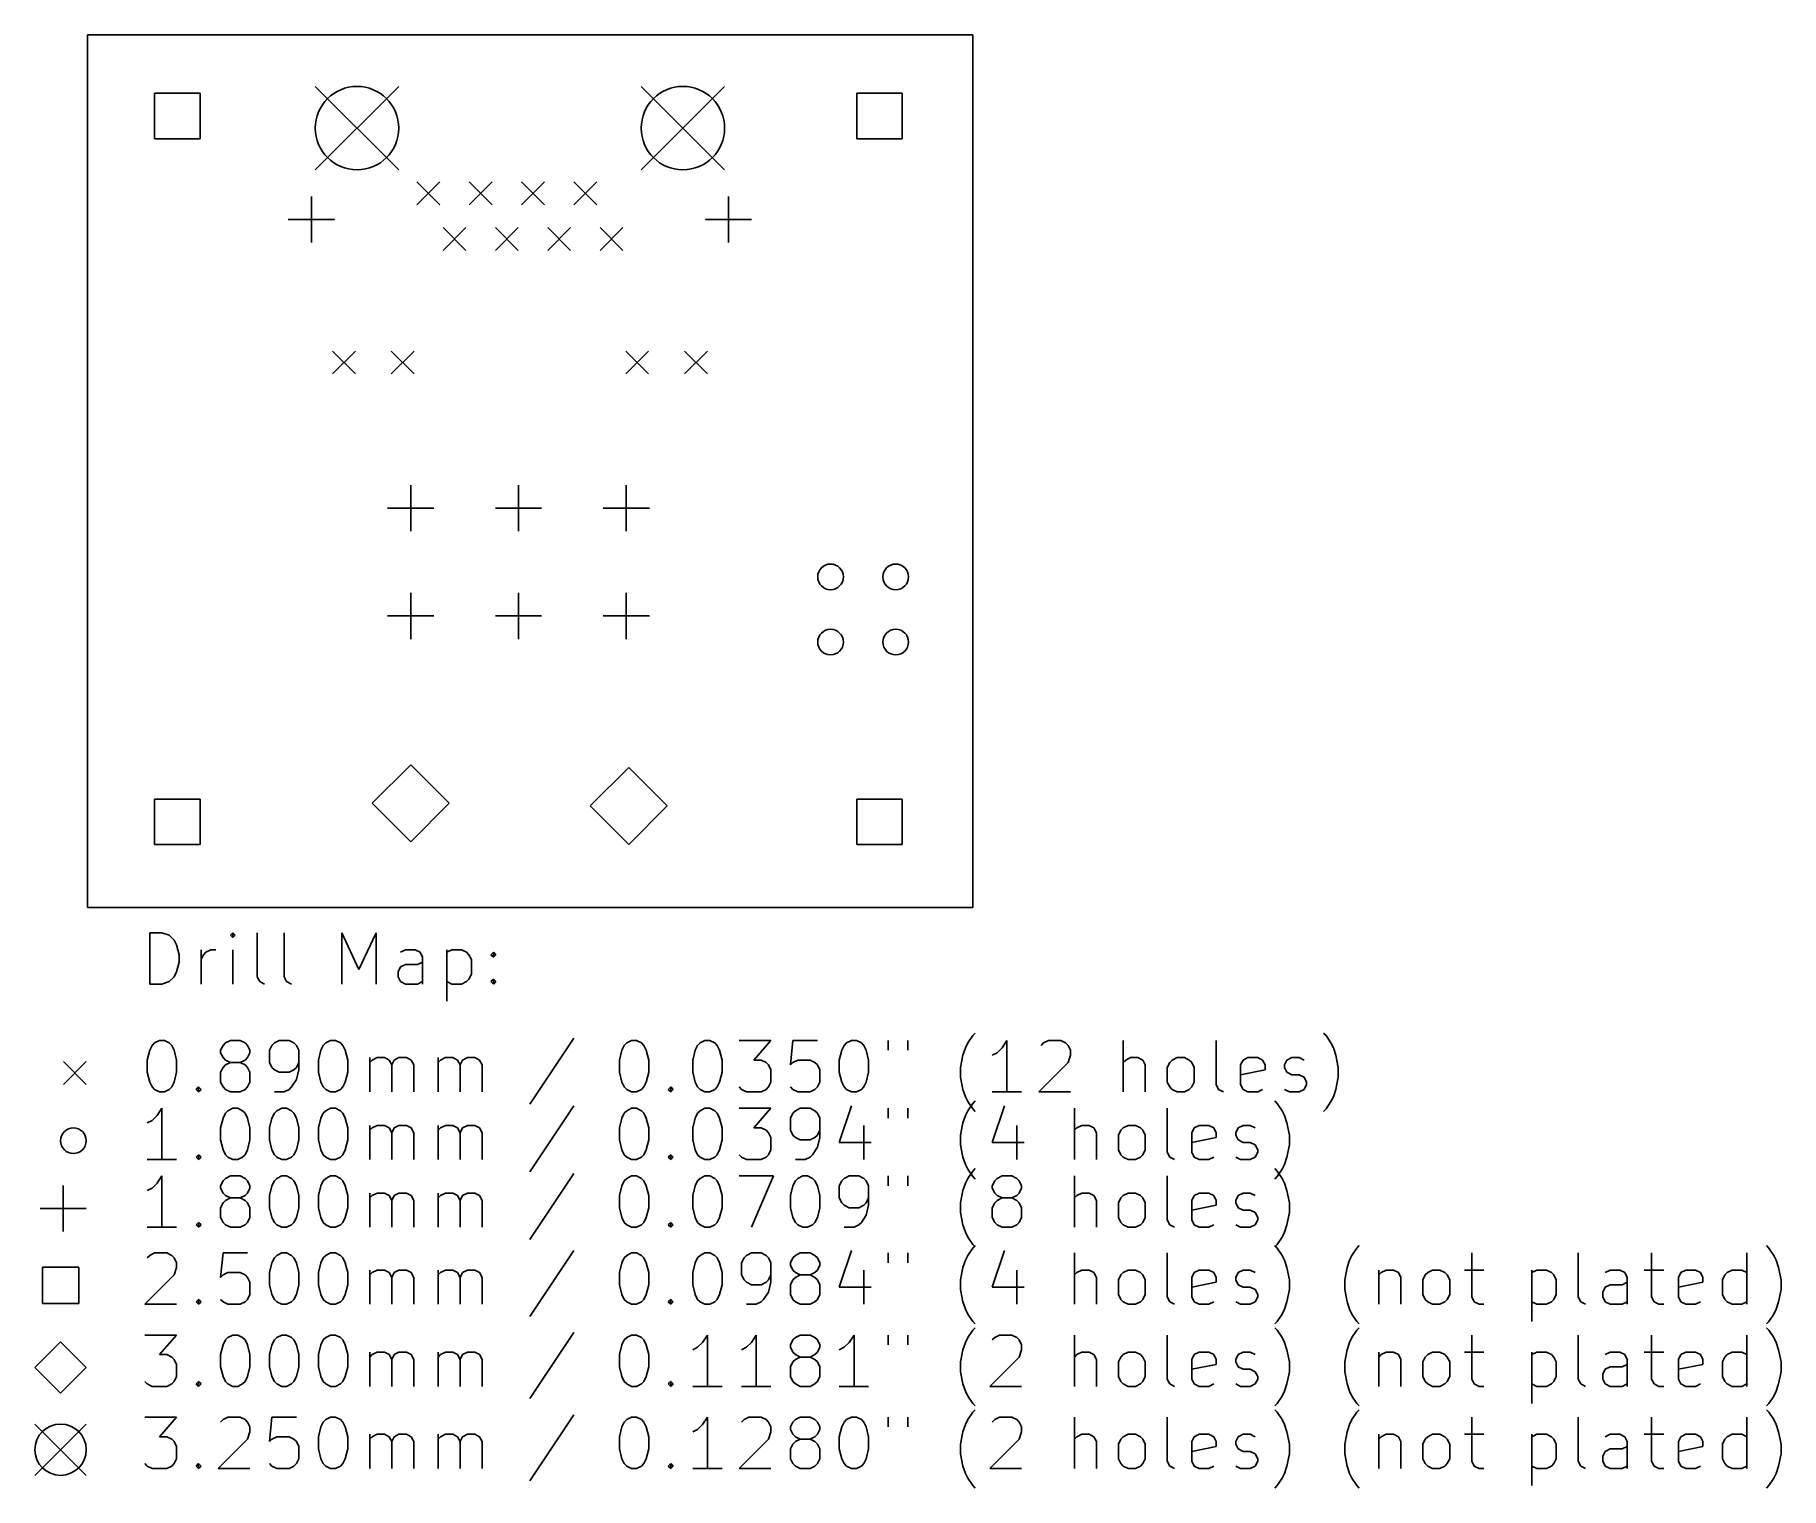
# Model space of a CAD drawing. Extents: x 125.5 to 193.5, y -127.5 to -70.8.
import ezdxf

# ---------------------------------------------------------------- set-up
doc = ezdxf.new("R2010")
doc.units = 0
doc.layers.add('BLACK', color=7, linetype='CONTINUOUS')

msp = doc.modelspace()

# ---------------------------------------------------------------- linework, layer by layer
at = {"layer": 'BLACK', "linetype": 'CONTINUOUS'}
for p, q in [((127.5, -70.841), (127.5, -104.841)), ((127.5, -70.841), (162, -70.841)), ((162, -70.841), (162, -104.841)), ((131.884, -73.116), (130.116, -73.116)), ((130.116, -73.116), (130.116, -74.884)), ((131.884, -74.884), (131.884, -73.116)), ((136.379, -72.848), (139.629, -76.098)), ((139.629, -72.848), (136.379, -76.098)), ((149.079, -72.848), (152.329, -76.098)), ((152.329, -72.848), (149.079, -76.098)), ((159.253, -73.116), (157.485, -73.116)), ((157.485, -73.116), (157.485, -74.884)), ((159.253, -74.884), (159.253, -73.116)), ((130.116, -74.884), (131.884, -74.884)), ((157.485, -74.884), (159.253, -74.884)), ((140.339, -76.568), (141.229, -77.458)), ((141.229, -76.568), (140.339, -77.458)), ((142.379, -76.568), (143.269, -77.458)), ((143.269, -76.568), (142.379, -77.458)), ((144.419, -76.568), (145.309, -77.458)), ((145.309, -76.568), (144.419, -77.458)), ((146.459, -76.568), (147.349, -77.458)), ((147.349, -76.568), (146.459, -77.458)), ((136.224, -77.133), (136.224, -78.933)), ((152.484, -77.133), (152.484, -78.933)), ((135.324, -78.033), (137.124, -78.033)), ((151.584, -78.033), (153.384, -78.033)), ((141.359, -78.348), (142.249, -79.238)), ((142.249, -78.348), (141.359, -79.238)), ((143.399, -78.348), (144.289, -79.238)), ((144.289, -78.348), (143.399, -79.238)), ((145.439, -78.348), (146.329, -79.238)), ((146.329, -78.348), (145.439, -79.238)), ((147.479, -78.348), (148.369, -79.238)), ((148.369, -78.348), (147.479, -79.238)), ((137.049, -83.158), (137.939, -84.048)), ((137.939, -83.158), (137.049, -84.048)), ((139.339, -83.158), (140.229, -84.048)), ((140.229, -83.158), (139.339, -84.048)), ((148.479, -83.158), (149.369, -84.048)), ((149.369, -83.158), (148.479, -84.048)), ((150.769, -83.158), (151.659, -84.048)), ((151.659, -83.158), (150.769, -84.048)), ((140.097, -88.382), (140.097, -90.182)), ((144.297, -88.382), (144.297, -90.182)), ((148.497, -88.382), (148.497, -90.182)), ((139.197, -89.282), (140.997, -89.282)), ((143.397, -89.282), (145.197, -89.282)), ((147.597, -89.282), (149.397, -89.282)), ((140.097, -92.582), (140.097, -94.382)), ((144.297, -92.582), (144.297, -94.382)), ((148.497, -92.582), (148.497, -94.382)), ((139.197, -93.482), (140.997, -93.482)), ((143.397, -93.482), (145.197, -93.482)), ((147.597, -93.482), (149.397, -93.482)), ((140.097, -99.282), (138.597, -100.782)), ((141.597, -100.782), (140.097, -99.282)), ((148.597, -99.382), (147.097, -100.882)), ((150.097, -100.882), (148.597, -99.382)), ((131.884, -100.616), (130.116, -100.616)), ((130.116, -100.616), (130.116, -102.384)), ((131.884, -102.384), (131.884, -100.616)), ((159.253, -100.616), (157.485, -100.616)), ((157.485, -100.616), (157.485, -102.384)), ((159.253, -102.384), (159.253, -100.616)), ((138.597, -100.782), (140.097, -102.282)), ((140.097, -102.282), (141.597, -100.782)), ((147.097, -100.882), (148.597, -102.382)), ((148.597, -102.382), (150.097, -100.882)), ((130.116, -102.384), (131.884, -102.384)), ((157.485, -102.384), (159.253, -102.384)), ((127.5, -104.841), (162, -104.841)), ((129.926, -107.825), (129.926, -105.825)), ((129.926, -105.825), (130.402, -105.825)), ((130.402, -105.825), (130.688, -105.921)), ((130.688, -105.921), (130.879, -106.111)), ((130.879, -106.111), (130.974, -106.302)), ((133.164, -105.825), (133.069, -105.921)), ((133.069, -105.921), (133.164, -106.016)), ((133.26, -105.921), (133.164, -105.825)), ((133.164, -105.825), (133.164, -106.016)), ((133.164, -106.016), (133.26, -105.921)), ((134.117, -107.54), (134.117, -105.825)), ((135.164, -107.54), (135.164, -105.825)), ((137.412, -107.825), (137.412, -105.825)), ((137.412, -105.825), (138.079, -107.254)), ((138.079, -107.254), (138.745, -105.825)), ((138.745, -105.825), (138.745, -107.825)), ((130.974, -106.302), (131.069, -106.683)), ((131.069, -106.683), (131.069, -106.968)), ((131.926, -107.825), (131.926, -106.492)), ((131.926, -106.873), (132.021, -106.683)), ((132.021, -106.683), (132.117, -106.587)), ((132.117, -106.587), (132.307, -106.492)), ((132.307, -106.492), (132.498, -106.492)), ((133.164, -107.825), (133.164, -106.492)), ((139.888, -106.492), (139.698, -106.587)), ((140.269, -106.492), (139.888, -106.492)), ((140.46, -106.587), (140.269, -106.492)), ((140.555, -106.778), (140.46, -106.587)), ((140.555, -107.825), (140.555, -106.778)), ((141.507, -106.492), (141.507, -108.492)), ((141.507, -106.587), (141.698, -106.492)), ((141.698, -106.492), (142.079, -106.492)), ((142.079, -106.492), (142.269, -106.587)), ((142.269, -106.587), (142.364, -106.683)), ((142.364, -106.683), (142.46, -106.873)), ((143.221, -106.683), (143.317, -106.587)), ((143.317, -106.778), (143.221, -106.683)), ((143.317, -106.587), (143.412, -106.683)), ((143.317, -106.587), (143.317, -106.778)), ((143.412, -106.683), (143.317, -106.778)), ((130.974, -107.349), (130.879, -107.54)), ((131.069, -106.968), (130.974, -107.349)), ((139.602, -107.349), (139.698, -107.159)), ((139.602, -107.54), (139.602, -107.349)), ((139.698, -107.159), (139.888, -107.063)), ((139.888, -107.063), (140.364, -107.063)), ((140.364, -107.063), (140.555, -106.968)), ((142.46, -107.444), (142.364, -107.635)), ((142.46, -106.873), (142.46, -107.444)), ((130.402, -107.825), (129.926, -107.825)), ((130.688, -107.73), (130.402, -107.825)), ((130.879, -107.54), (130.688, -107.73)), ((134.212, -107.73), (134.117, -107.54)), ((134.402, -107.825), (134.212, -107.73)), ((135.26, -107.73), (135.164, -107.54)), ((135.45, -107.825), (135.26, -107.73)), ((139.698, -107.73), (139.602, -107.54)), ((139.888, -107.825), (139.698, -107.73)), ((140.364, -107.825), (139.888, -107.825)), ((140.555, -107.73), (140.364, -107.825)), ((141.698, -107.825), (141.507, -107.73)), ((142.079, -107.825), (141.698, -107.825)), ((142.269, -107.73), (142.079, -107.825)), ((142.364, -107.635), (142.269, -107.73)), ((143.221, -107.73), (143.317, -107.635)), ((143.317, -107.825), (143.221, -107.73)), ((143.317, -107.635), (143.412, -107.73)), ((143.317, -107.635), (143.317, -107.825)), ((143.412, -107.73), (143.317, -107.825)), ((129.926, -110.406), (130.021, -110.216)), ((130.021, -110.216), (130.117, -110.121)), ((130.117, -110.121), (130.307, -110.025)), ((130.307, -110.025), (130.498, -110.025)), ((130.498, -110.025), (130.688, -110.121)), ((130.688, -110.121), (130.783, -110.216)), ((130.783, -110.216), (130.879, -110.406)), ((132.688, -110.406), (132.783, -110.216)), ((132.783, -110.216), (132.879, -110.121)), ((132.879, -110.121), (133.069, -110.025)), ((133.069, -110.025), (133.45, -110.025)), ((133.45, -110.025), (133.64, -110.121)), ((133.64, -110.121), (133.736, -110.216)), ((133.736, -110.216), (133.831, -110.406)), ((134.688, -110.216), (134.593, -110.406)), ((134.783, -110.121), (134.688, -110.216)), ((134.974, -110.025), (134.783, -110.121)), ((135.355, -110.025), (134.974, -110.025)), ((135.545, -110.121), (135.355, -110.025)), ((135.64, -110.216), (135.545, -110.121)), ((135.736, -110.406), (135.64, -110.216)), ((136.593, -110.406), (136.688, -110.216)), ((136.688, -110.216), (136.783, -110.121)), ((136.783, -110.121), (136.974, -110.025)), ((136.974, -110.025), (137.164, -110.025)), ((137.164, -110.025), (137.355, -110.121)), ((137.355, -110.121), (137.45, -110.216)), ((137.45, -110.216), (137.545, -110.406)), ((146.46, -109.93), (144.745, -112.502)), ((148.326, -110.406), (148.421, -110.216)), ((148.421, -110.216), (148.517, -110.121)), ((148.517, -110.121), (148.707, -110.025)), ((148.707, -110.025), (148.898, -110.025)), ((148.898, -110.025), (149.088, -110.121)), ((149.088, -110.121), (149.183, -110.216)), ((149.183, -110.216), (149.279, -110.406)), ((151.183, -110.406), (151.279, -110.216)), ((151.279, -110.216), (151.374, -110.121)), ((151.374, -110.121), (151.564, -110.025)), ((151.564, -110.025), (151.755, -110.025)), ((151.755, -110.025), (151.945, -110.121)), ((151.945, -110.121), (152.04, -110.216)), ((152.04, -110.216), (152.136, -110.406)), ((152.898, -110.025), (154.136, -110.025)), ((154.136, -110.025), (153.469, -110.787)), ((154.993, -110.025), (154.898, -110.978)), ((155.945, -110.025), (154.993, -110.025)), ((156.898, -110.406), (156.993, -110.216)), ((156.993, -110.216), (157.088, -110.121)), ((157.088, -110.121), (157.279, -110.025)), ((157.279, -110.025), (157.469, -110.025)), ((157.469, -110.025), (157.66, -110.121)), ((157.66, -110.121), (157.755, -110.216)), ((157.755, -110.216), (157.85, -110.406)), ((158.707, -110.025), (158.707, -110.406)), ((159.469, -110.025), (159.469, -110.406)), ((161.717, -110.311), (161.812, -110.121)), ((161.812, -110.121), (162.002, -109.835)), ((162.002, -109.835), (162.098, -109.74)), ((163.336, -110.025), (163.145, -110.311)), ((163.336, -112.025), (163.336, -110.025)), ((164.669, -110.216), (164.764, -110.121)), ((164.764, -110.121), (164.955, -110.025)), ((164.955, -110.025), (165.431, -110.025)), ((165.431, -110.025), (165.621, -110.121)), ((165.621, -110.121), (165.717, -110.216)), ((165.717, -110.216), (165.812, -110.406)), ((167.869, -112.025), (167.869, -110.025)), ((171.488, -111.74), (171.488, -110.025)), ((175.774, -109.835), (175.679, -109.74)), ((175.964, -110.121), (175.774, -109.835)), ((176.06, -110.311), (175.964, -110.121)), ((126.56, -110.846), (127.45, -111.736)), ((127.45, -110.846), (126.56, -111.736)), ((129.831, -110.787), (129.926, -110.406)), ((129.831, -111.263), (129.831, -110.787)), ((130.879, -110.406), (130.974, -110.787)), ((130.974, -110.787), (130.974, -111.263)), ((132.688, -110.502), (132.688, -110.406)), ((132.783, -110.692), (132.688, -110.502)), ((132.879, -110.787), (132.783, -110.692)), ((133.069, -110.883), (132.879, -110.787)), ((133.069, -110.883), (132.879, -110.978)), ((133.45, -110.883), (133.069, -110.883)), ((133.64, -110.787), (133.45, -110.883)), ((133.64, -110.978), (133.45, -110.883)), ((133.736, -110.692), (133.64, -110.787)), ((133.831, -110.502), (133.736, -110.692)), ((133.831, -110.406), (133.831, -110.502)), ((134.593, -110.406), (134.593, -110.883)), ((134.593, -110.883), (134.688, -111.073)), ((135.64, -111.073), (135.736, -110.883)), ((135.736, -111.168), (135.736, -110.406)), ((136.498, -110.787), (136.593, -110.406)), ((136.498, -111.263), (136.498, -110.787)), ((137.545, -110.406), (137.64, -110.787)), ((137.64, -110.787), (137.64, -111.263)), ((138.498, -112.025), (138.498, -110.692)), ((138.498, -110.883), (138.593, -110.787)), ((138.593, -110.787), (138.783, -110.692)), ((138.783, -110.692), (139.069, -110.692)), ((139.069, -110.692), (139.26, -110.787)), ((139.26, -110.787), (139.355, -110.978)), ((139.355, -110.978), (139.45, -110.787)), ((139.45, -110.787), (139.64, -110.692)), ((139.64, -110.692), (139.926, -110.692)), ((139.926, -110.692), (140.117, -110.787)), ((140.117, -110.787), (140.212, -110.978)), ((141.164, -112.025), (141.164, -110.692)), ((141.164, -110.883), (141.26, -110.787)), ((141.26, -110.787), (141.45, -110.692)), ((141.45, -110.692), (141.736, -110.692)), ((141.736, -110.692), (141.926, -110.787)), ((141.926, -110.787), (142.021, -110.978)), ((142.021, -110.978), (142.117, -110.787)), ((142.117, -110.787), (142.307, -110.692)), ((142.307, -110.692), (142.593, -110.692)), ((142.593, -110.692), (142.783, -110.787)), ((142.783, -110.787), (142.879, -110.978)), ((148.231, -110.787), (148.326, -110.406)), ((148.231, -111.263), (148.231, -110.787)), ((149.279, -110.406), (149.374, -110.787)), ((149.374, -110.787), (149.374, -111.263)), ((151.088, -110.787), (151.183, -110.406)), ((151.088, -111.263), (151.088, -110.787)), ((152.136, -110.406), (152.231, -110.787)), ((152.231, -110.787), (152.231, -111.263)), ((153.469, -110.787), (153.755, -110.787)), ((153.755, -110.787), (153.945, -110.883)), ((153.945, -110.883), (154.04, -110.978)), ((154.898, -110.978), (154.993, -110.883)), ((154.993, -110.883), (155.183, -110.787)), ((155.183, -110.787), (155.66, -110.787)), ((155.66, -110.787), (155.85, -110.883)), ((155.85, -110.883), (155.945, -110.978)), ((156.802, -110.787), (156.898, -110.406)), ((156.802, -111.263), (156.802, -110.787)), ((157.85, -110.406), (157.945, -110.787)), ((157.945, -110.787), (157.945, -111.263)), ((161.526, -111.073), (161.621, -110.597)), ((161.621, -110.597), (161.717, -110.311)), ((162.955, -110.502), (162.764, -110.597)), ((163.145, -110.311), (162.955, -110.502)), ((165.717, -110.883), (164.574, -112.025)), ((165.812, -110.597), (165.717, -110.883)), ((165.812, -110.406), (165.812, -110.597)), ((167.964, -110.787), (167.869, -110.883)), ((168.155, -110.692), (167.964, -110.787)), ((168.44, -110.692), (168.155, -110.692)), ((168.631, -110.787), (168.44, -110.692)), ((168.726, -110.978), (168.631, -110.787)), ((169.583, -111.073), (169.679, -110.883)), ((169.679, -110.883), (169.774, -110.787)), ((169.774, -110.787), (169.964, -110.692)), ((169.964, -110.692), (170.25, -110.692)), ((170.25, -110.692), (170.44, -110.787)), ((170.44, -110.787), (170.536, -110.883)), ((170.536, -110.883), (170.631, -111.073)), ((172.44, -110.978), (172.536, -110.787)), ((172.536, -110.787), (172.726, -110.692)), ((172.726, -110.692), (173.107, -110.692)), ((173.107, -110.692), (173.298, -110.787)), ((173.298, -110.787), (173.393, -110.978)), ((174.155, -110.978), (174.25, -110.787)), ((174.25, -110.787), (174.44, -110.692)), ((174.44, -110.692), (174.726, -110.692)), ((174.726, -110.692), (174.917, -110.787)), ((176.155, -110.597), (176.06, -110.311)), ((176.25, -111.073), (176.155, -110.597)), ((129.926, -111.644), (129.831, -111.263)), ((130.974, -111.263), (130.879, -111.644)), ((132.783, -111.073), (132.688, -111.263)), ((132.688, -111.263), (132.688, -111.644)), ((132.879, -110.978), (132.783, -111.073)), ((133.736, -111.073), (133.64, -110.978)), ((133.831, -111.263), (133.736, -111.073)), ((133.831, -111.644), (133.831, -111.263)), ((134.688, -111.073), (134.783, -111.168)), ((134.783, -111.168), (134.974, -111.263)), ((134.974, -111.263), (135.355, -111.263)), ((135.355, -111.263), (135.545, -111.168)), ((135.45, -111.835), (135.64, -111.549)), ((135.545, -111.168), (135.64, -111.073)), ((135.64, -111.549), (135.736, -111.168)), ((136.593, -111.644), (136.498, -111.263)), ((137.64, -111.263), (137.545, -111.644)), ((139.355, -110.978), (139.355, -112.025)), ((140.212, -110.978), (140.212, -112.025)), ((142.021, -110.978), (142.021, -112.025)), ((142.879, -110.978), (142.879, -112.025)), ((148.326, -111.644), (148.231, -111.263)), ((149.374, -111.263), (149.279, -111.644)), ((151.183, -111.644), (151.088, -111.263)), ((152.231, -111.263), (152.136, -111.644)), ((154.04, -110.978), (154.136, -111.168)), ((154.136, -111.168), (154.136, -111.644)), ((155.945, -110.978), (156.04, -111.168)), ((156.04, -111.168), (156.04, -111.644)), ((156.898, -111.644), (156.802, -111.263)), ((157.945, -111.263), (157.85, -111.644)), ((161.526, -111.454), (161.526, -111.073)), ((161.621, -111.93), (161.526, -111.454)), ((168.726, -112.025), (168.726, -110.978)), ((169.583, -111.644), (169.583, -111.073)), ((170.631, -111.073), (170.631, -111.644)), ((172.44, -111.74), (172.44, -110.978)), ((173.393, -111.168), (172.44, -111.359)), ((173.393, -110.978), (173.393, -111.168)), ((174.155, -111.073), (174.155, -110.978)), ((174.25, -111.263), (174.155, -111.073)), ((174.44, -111.359), (174.25, -111.263)), ((174.726, -111.359), (174.44, -111.359)), ((174.917, -111.454), (174.726, -111.359)), ((175.012, -111.644), (174.917, -111.454)), ((176.155, -111.93), (176.25, -111.454)), ((176.25, -111.454), (176.25, -111.073)), ((130.021, -111.835), (129.926, -111.644)), ((130.117, -111.93), (130.021, -111.835)), ((130.307, -112.025), (130.117, -111.93)), ((130.498, -112.025), (130.307, -112.025)), ((130.688, -111.93), (130.498, -112.025)), ((130.783, -111.835), (130.688, -111.93)), ((130.879, -111.644), (130.783, -111.835)), ((131.736, -111.93), (131.831, -111.835)), ((131.831, -112.025), (131.736, -111.93)), ((131.831, -111.835), (131.926, -111.93)), ((131.831, -111.835), (131.831, -112.025)), ((131.926, -111.93), (131.831, -112.025)), ((132.688, -111.644), (132.783, -111.835)), ((132.783, -111.835), (132.879, -111.93)), ((132.879, -111.93), (133.069, -112.025)), ((133.069, -112.025), (133.45, -112.025)), ((133.45, -112.025), (133.64, -111.93)), ((133.64, -111.93), (133.736, -111.835)), ((133.736, -111.835), (133.831, -111.644)), ((134.783, -112.025), (135.164, -112.025)), ((135.164, -112.025), (135.355, -111.93)), ((135.355, -111.93), (135.45, -111.835)), ((136.688, -111.835), (136.593, -111.644)), ((136.783, -111.93), (136.688, -111.835)), ((136.974, -112.025), (136.783, -111.93)), ((137.164, -112.025), (136.974, -112.025)), ((137.355, -111.93), (137.164, -112.025)), ((137.45, -111.835), (137.355, -111.93)), ((137.545, -111.644), (137.45, -111.835)), ((148.421, -111.835), (148.326, -111.644)), ((148.517, -111.93), (148.421, -111.835)), ((148.707, -112.025), (148.517, -111.93)), ((148.898, -112.025), (148.707, -112.025)), ((149.088, -111.93), (148.898, -112.025)), ((149.183, -111.835), (149.088, -111.93)), ((149.279, -111.644), (149.183, -111.835)), ((150.136, -111.93), (150.231, -111.835)), ((150.231, -112.025), (150.136, -111.93)), ((150.231, -111.835), (150.326, -111.93)), ((150.231, -111.835), (150.231, -112.025)), ((150.326, -111.93), (150.231, -112.025)), ((151.279, -111.835), (151.183, -111.644)), ((151.374, -111.93), (151.279, -111.835)), ((151.564, -112.025), (151.374, -111.93)), ((151.755, -112.025), (151.564, -112.025)), ((151.945, -111.93), (151.755, -112.025)), ((152.04, -111.835), (151.945, -111.93)), ((152.136, -111.644), (152.04, -111.835)), ((152.993, -111.93), (152.898, -111.835)), ((153.183, -112.025), (152.993, -111.93)), ((153.755, -112.025), (153.183, -112.025)), ((153.945, -111.93), (153.755, -112.025)), ((154.04, -111.835), (153.945, -111.93)), ((154.136, -111.644), (154.04, -111.835)), ((154.993, -111.93), (154.898, -111.835)), ((155.183, -112.025), (154.993, -111.93)), ((155.66, -112.025), (155.183, -112.025)), ((155.85, -111.93), (155.66, -112.025)), ((155.945, -111.835), (155.85, -111.93)), ((156.04, -111.644), (155.945, -111.835)), ((156.993, -111.835), (156.898, -111.644)), ((157.088, -111.93), (156.993, -111.835)), ((157.279, -112.025), (157.088, -111.93)), ((157.469, -112.025), (157.279, -112.025)), ((157.66, -111.93), (157.469, -112.025)), ((157.755, -111.835), (157.66, -111.93)), ((157.85, -111.644), (157.755, -111.835)), ((161.717, -112.216), (161.621, -111.93)), ((161.812, -112.406), (161.717, -112.216)), ((163.907, -112.025), (162.764, -112.025)), ((164.574, -112.025), (165.812, -112.025)), ((169.679, -111.835), (169.583, -111.644)), ((169.774, -111.93), (169.679, -111.835)), ((169.964, -112.025), (169.774, -111.93)), ((170.25, -112.025), (169.964, -112.025)), ((170.44, -111.93), (170.25, -112.025)), ((170.536, -111.835), (170.44, -111.93)), ((170.631, -111.644), (170.536, -111.835)), ((171.583, -111.93), (171.488, -111.74)), ((171.774, -112.025), (171.583, -111.93)), ((172.536, -111.93), (172.44, -111.74)), ((172.726, -112.025), (172.536, -111.93)), ((173.107, -112.025), (172.726, -112.025)), ((173.298, -111.93), (173.107, -112.025)), ((174.155, -111.93), (174.345, -112.025)), ((174.345, -112.025), (174.726, -112.025)), ((174.726, -112.025), (174.917, -111.93)), ((174.917, -111.93), (175.012, -111.74)), ((175.012, -111.74), (175.012, -111.644)), ((175.964, -112.406), (176.06, -112.216)), ((176.06, -112.216), (176.155, -111.93)), ((130.212, -112.951), (130.021, -113.142)), ((130.402, -112.665), (130.212, -112.951)), ((130.402, -114.665), (130.402, -112.665)), ((132.783, -113.046), (132.879, -112.856)), ((132.879, -112.856), (132.974, -112.761)), ((132.974, -112.761), (133.164, -112.665)), ((133.164, -112.665), (133.355, -112.665)), ((133.355, -112.665), (133.545, -112.761)), ((133.545, -112.761), (133.64, -112.856)), ((133.64, -112.856), (133.736, -113.046)), ((134.688, -113.046), (134.783, -112.856)), ((134.783, -112.856), (134.879, -112.761)), ((134.879, -112.761), (135.069, -112.665)), ((135.069, -112.665), (135.26, -112.665)), ((135.26, -112.665), (135.45, -112.761)), ((135.45, -112.761), (135.545, -112.856)), ((135.545, -112.856), (135.64, -113.046)), ((136.593, -113.046), (136.688, -112.856)), ((136.688, -112.856), (136.783, -112.761)), ((136.783, -112.761), (136.974, -112.665)), ((136.974, -112.665), (137.164, -112.665)), ((137.164, -112.665), (137.355, -112.761)), ((137.355, -112.761), (137.45, -112.856)), ((137.45, -112.856), (137.545, -113.046)), ((146.46, -112.57), (144.745, -115.142)), ((148.326, -113.046), (148.421, -112.856)), ((148.421, -112.856), (148.517, -112.761)), ((148.517, -112.761), (148.707, -112.665)), ((148.707, -112.665), (148.898, -112.665)), ((148.898, -112.665), (149.088, -112.761)), ((149.088, -112.761), (149.183, -112.856)), ((149.183, -112.856), (149.279, -113.046)), ((151.183, -113.046), (151.279, -112.856)), ((151.279, -112.856), (151.374, -112.761)), ((151.374, -112.761), (151.564, -112.665)), ((151.564, -112.665), (151.755, -112.665)), ((151.755, -112.665), (151.945, -112.761)), ((151.945, -112.761), (152.04, -112.856)), ((152.04, -112.856), (152.136, -113.046)), ((152.898, -112.665), (154.136, -112.665)), ((154.136, -112.665), (153.469, -113.427)), ((154.993, -112.856), (154.898, -113.046)), ((155.088, -112.761), (154.993, -112.856)), ((155.279, -112.665), (155.088, -112.761)), ((155.66, -112.665), (155.279, -112.665)), ((155.85, -112.761), (155.66, -112.665)), ((155.945, -112.856), (155.85, -112.761)), ((156.04, -113.046), (155.945, -112.856)), ((157.279, -112.57), (156.802, -113.999)), ((158.707, -112.665), (158.707, -113.046)), ((159.469, -112.665), (159.469, -113.046)), ((161.621, -113.237), (161.717, -112.951)), ((161.717, -112.951), (161.812, -112.761)), ((162.002, -112.692), (161.812, -112.406)), ((161.812, -112.761), (162.002, -112.475)), ((162.002, -112.475), (162.098, -112.38)), ((162.098, -112.787), (162.002, -112.692)), ((163.24, -112.57), (162.764, -113.999)), ((165.964, -114.665), (165.964, -112.665)), ((169.583, -114.38), (169.583, -112.665)), ((173.869, -112.475), (173.774, -112.38)), ((174.06, -112.761), (173.869, -112.475)), ((174.155, -112.951), (174.06, -112.761)), ((174.25, -113.237), (174.155, -112.951)), ((175.679, -112.787), (175.774, -112.692)), ((175.774, -112.692), (175.964, -112.406)), ((130.021, -113.142), (129.831, -113.237)), ((132.688, -113.427), (132.783, -113.046)), ((132.688, -113.903), (132.688, -113.427)), ((133.736, -113.046), (133.831, -113.427)), ((133.831, -113.427), (133.831, -113.903)), ((134.593, -113.427), (134.688, -113.046)), ((134.593, -113.903), (134.593, -113.427)), ((135.64, -113.046), (135.736, -113.427)), ((135.736, -113.427), (135.736, -113.903)), ((136.498, -113.427), (136.593, -113.046)), ((136.498, -113.903), (136.498, -113.427)), ((137.545, -113.046), (137.64, -113.427)), ((137.64, -113.427), (137.64, -113.903)), ((138.498, -114.665), (138.498, -113.332)), ((138.498, -113.523), (138.593, -113.427)), ((138.593, -113.427), (138.783, -113.332)), ((138.783, -113.332), (139.069, -113.332)), ((139.069, -113.332), (139.26, -113.427)), ((139.26, -113.427), (139.355, -113.618)), ((139.355, -113.618), (139.45, -113.427)), ((139.355, -113.618), (139.355, -114.665)), ((139.45, -113.427), (139.64, -113.332)), ((139.64, -113.332), (139.926, -113.332)), ((139.926, -113.332), (140.117, -113.427)), ((140.117, -113.427), (140.212, -113.618)), ((140.212, -113.618), (140.212, -114.665)), ((141.164, -114.665), (141.164, -113.332)), ((141.164, -113.523), (141.26, -113.427)), ((141.26, -113.427), (141.45, -113.332)), ((141.45, -113.332), (141.736, -113.332)), ((141.736, -113.332), (141.926, -113.427)), ((141.926, -113.427), (142.021, -113.618)), ((142.021, -113.618), (142.117, -113.427)), ((142.021, -113.618), (142.021, -114.665)), ((142.117, -113.427), (142.307, -113.332)), ((142.307, -113.332), (142.593, -113.332)), ((142.593, -113.332), (142.783, -113.427)), ((142.783, -113.427), (142.879, -113.618)), ((142.879, -113.618), (142.879, -114.665)), ((148.231, -113.427), (148.326, -113.046)), ((148.231, -113.903), (148.231, -113.427)), ((149.279, -113.046), (149.374, -113.427)), ((149.374, -113.427), (149.374, -113.903)), ((151.088, -113.427), (151.183, -113.046)), ((151.088, -113.903), (151.088, -113.427)), ((152.136, -113.046), (152.231, -113.427)), ((152.231, -113.427), (152.231, -113.903)), ((153.469, -113.427), (153.755, -113.427)), ((153.755, -113.427), (153.945, -113.523)), ((153.945, -113.523), (154.04, -113.618)), ((154.04, -113.618), (154.136, -113.808)), ((154.898, -113.046), (154.898, -113.523)), ((154.898, -113.523), (154.993, -113.713)), ((155.945, -113.713), (156.04, -113.523)), ((156.04, -113.808), (156.04, -113.046)), ((157.755, -113.332), (157.755, -114.665)), ((161.526, -113.713), (161.621, -113.237)), ((163.717, -113.332), (163.717, -114.665)), ((166.06, -113.427), (165.964, -113.523)), ((166.25, -113.332), (166.06, -113.427)), ((166.536, -113.332), (166.25, -113.332)), ((166.726, -113.427), (166.536, -113.332)), ((166.821, -113.618), (166.726, -113.427)), ((166.821, -114.665), (166.821, -113.618)), ((167.679, -113.713), (167.774, -113.523)), ((167.774, -113.523), (167.869, -113.427)), ((167.869, -113.427), (168.06, -113.332)), ((168.06, -113.332), (168.345, -113.332)), ((168.345, -113.332), (168.536, -113.427)), ((168.536, -113.427), (168.631, -113.523)), ((168.631, -113.523), (168.726, -113.713)), ((170.536, -113.618), (170.631, -113.427)), ((170.536, -114.38), (170.536, -113.618)), ((170.631, -113.427), (170.821, -113.332)), ((170.821, -113.332), (171.202, -113.332)), ((171.202, -113.332), (171.393, -113.427)), ((171.393, -113.427), (171.488, -113.618)), ((171.488, -113.618), (171.488, -113.808)), ((172.25, -113.618), (172.345, -113.427)), ((172.25, -113.713), (172.25, -113.618)), ((172.345, -113.427), (172.536, -113.332)), ((172.536, -113.332), (172.821, -113.332)), ((172.821, -113.332), (173.012, -113.427)), ((174.345, -113.713), (174.25, -113.237)), ((132.783, -114.284), (132.688, -113.903)), ((132.879, -114.475), (132.783, -114.284)), ((133.736, -114.284), (133.64, -114.475)), ((133.831, -113.903), (133.736, -114.284)), ((134.688, -114.284), (134.593, -113.903)), ((134.783, -114.475), (134.688, -114.284)), ((135.64, -114.284), (135.545, -114.475)), ((135.736, -113.903), (135.64, -114.284)), ((136.593, -114.284), (136.498, -113.903)), ((136.688, -114.475), (136.593, -114.284)), ((137.545, -114.284), (137.45, -114.475)), ((137.64, -113.903), (137.545, -114.284)), ((148.326, -114.284), (148.231, -113.903)), ((148.421, -114.475), (148.326, -114.284)), ((149.279, -114.284), (149.183, -114.475)), ((149.374, -113.903), (149.279, -114.284)), ((151.183, -114.284), (151.088, -113.903)), ((151.279, -114.475), (151.183, -114.284)), ((152.136, -114.284), (152.04, -114.475)), ((152.231, -113.903), (152.136, -114.284)), ((154.136, -114.284), (154.04, -114.475)), ((154.136, -113.808), (154.136, -114.284)), ((154.993, -113.713), (155.088, -113.808)), ((155.088, -113.808), (155.279, -113.903)), ((155.279, -113.903), (155.66, -113.903)), ((155.66, -113.903), (155.85, -113.808)), ((155.755, -114.475), (155.945, -114.189)), ((155.85, -113.808), (155.945, -113.713)), ((155.945, -114.189), (156.04, -113.808)), ((156.802, -113.999), (158.04, -113.999)), ((161.526, -114.094), (161.526, -113.713)), ((161.621, -114.57), (161.526, -114.094)), ((162.764, -113.999), (164.002, -113.999)), ((167.679, -114.284), (167.679, -113.713)), ((167.774, -114.475), (167.679, -114.284)), ((168.726, -114.284), (168.631, -114.475)), ((168.726, -113.713), (168.726, -114.284)), ((171.488, -113.808), (170.536, -113.999)), ((172.345, -113.903), (172.25, -113.713)), ((172.536, -113.999), (172.345, -113.903)), ((172.821, -113.999), (172.536, -113.999)), ((173.012, -114.094), (172.821, -113.999)), ((173.107, -114.284), (173.012, -114.094)), ((173.107, -114.38), (173.107, -114.284)), ((174.25, -114.57), (174.345, -114.094)), ((174.345, -114.094), (174.345, -113.713)), ((130.974, -114.665), (129.831, -114.665)), ((131.736, -114.57), (131.831, -114.475)), ((131.831, -114.665), (131.736, -114.57)), ((131.831, -114.475), (131.926, -114.57)), ((131.831, -114.475), (131.831, -114.665)), ((131.926, -114.57), (131.831, -114.665)), ((132.974, -114.57), (132.879, -114.475)), ((133.164, -114.665), (132.974, -114.57)), ((133.355, -114.665), (133.164, -114.665)), ((133.545, -114.57), (133.355, -114.665)), ((133.64, -114.475), (133.545, -114.57)), ((134.879, -114.57), (134.783, -114.475)), ((135.069, -114.665), (134.879, -114.57)), ((135.26, -114.665), (135.069, -114.665)), ((135.45, -114.57), (135.26, -114.665)), ((135.545, -114.475), (135.45, -114.57)), ((136.783, -114.57), (136.688, -114.475)), ((136.974, -114.665), (136.783, -114.57)), ((137.164, -114.665), (136.974, -114.665)), ((137.355, -114.57), (137.164, -114.665)), ((137.45, -114.475), (137.355, -114.57)), ((148.517, -114.57), (148.421, -114.475)), ((148.707, -114.665), (148.517, -114.57)), ((148.898, -114.665), (148.707, -114.665)), ((149.088, -114.57), (148.898, -114.665)), ((149.183, -114.475), (149.088, -114.57)), ((150.136, -114.57), (150.231, -114.475)), ((150.231, -114.665), (150.136, -114.57)), ((150.231, -114.475), (150.326, -114.57)), ((150.231, -114.475), (150.231, -114.665)), ((150.326, -114.57), (150.231, -114.665)), ((151.374, -114.57), (151.279, -114.475)), ((151.564, -114.665), (151.374, -114.57)), ((151.755, -114.665), (151.564, -114.665)), ((151.945, -114.57), (151.755, -114.665)), ((152.04, -114.475), (151.945, -114.57)), ((152.993, -114.57), (152.898, -114.475)), ((153.183, -114.665), (152.993, -114.57)), ((153.755, -114.665), (153.183, -114.665)), ((153.945, -114.57), (153.755, -114.665)), ((154.04, -114.475), (153.945, -114.57)), ((155.088, -114.665), (155.469, -114.665)), ((155.469, -114.665), (155.66, -114.57)), ((155.66, -114.57), (155.755, -114.475)), ((161.717, -114.856), (161.621, -114.57)), ((161.812, -115.046), (161.717, -114.856)), ((167.869, -114.57), (167.774, -114.475)), ((168.06, -114.665), (167.869, -114.57)), ((168.345, -114.665), (168.06, -114.665)), ((168.536, -114.57), (168.345, -114.665)), ((168.631, -114.475), (168.536, -114.57)), ((169.679, -114.57), (169.583, -114.38)), ((169.869, -114.665), (169.679, -114.57)), ((170.631, -114.57), (170.536, -114.38)), ((170.821, -114.665), (170.631, -114.57)), ((171.202, -114.665), (170.821, -114.665)), ((171.393, -114.57), (171.202, -114.665)), ((172.25, -114.57), (172.44, -114.665)), ((172.44, -114.665), (172.821, -114.665)), ((172.821, -114.665), (173.012, -114.57)), ((173.012, -114.57), (173.107, -114.38)), ((174.06, -115.046), (174.155, -114.856)), ((174.155, -114.856), (174.25, -114.57)), ((126.55, -115.671), (126.55, -117.471)), ((130.212, -115.591), (130.021, -115.782)), ((130.402, -115.305), (130.212, -115.591)), ((130.402, -117.305), (130.402, -115.305)), ((132.688, -115.686), (132.783, -115.496)), ((132.688, -115.782), (132.688, -115.686)), ((132.783, -115.496), (132.879, -115.401)), ((132.879, -115.401), (133.069, -115.305)), ((133.069, -115.305), (133.45, -115.305)), ((133.45, -115.305), (133.64, -115.401)), ((133.64, -115.401), (133.736, -115.496)), ((133.736, -115.496), (133.831, -115.686)), ((133.831, -115.686), (133.831, -115.782)), ((134.593, -116.067), (134.688, -115.686)), ((134.688, -115.686), (134.783, -115.496)), ((134.783, -115.496), (134.879, -115.401)), ((134.879, -115.401), (135.069, -115.305)), ((135.069, -115.305), (135.26, -115.305)), ((135.26, -115.305), (135.45, -115.401)), ((135.45, -115.401), (135.545, -115.496)), ((135.545, -115.496), (135.64, -115.686)), ((135.64, -115.686), (135.736, -116.067)), ((136.498, -116.067), (136.593, -115.686)), ((136.593, -115.686), (136.688, -115.496)), ((136.688, -115.496), (136.783, -115.401)), ((136.783, -115.401), (136.974, -115.305)), ((136.974, -115.305), (137.164, -115.305)), ((137.164, -115.305), (137.355, -115.401)), ((137.355, -115.401), (137.45, -115.496)), ((137.45, -115.496), (137.545, -115.686)), ((137.545, -115.686), (137.64, -116.067)), ((146.46, -115.21), (144.745, -117.782)), ((148.231, -116.067), (148.326, -115.686)), ((148.326, -115.686), (148.421, -115.496)), ((148.421, -115.496), (148.517, -115.401)), ((148.517, -115.401), (148.707, -115.305)), ((148.707, -115.305), (148.898, -115.305)), ((148.898, -115.305), (149.088, -115.401)), ((149.088, -115.401), (149.183, -115.496)), ((149.183, -115.496), (149.279, -115.686)), ((149.279, -115.686), (149.374, -116.067)), ((151.088, -116.067), (151.183, -115.686)), ((151.183, -115.686), (151.279, -115.496)), ((151.279, -115.496), (151.374, -115.401)), ((151.374, -115.401), (151.564, -115.305)), ((151.564, -115.305), (151.755, -115.305)), ((151.755, -115.305), (151.945, -115.401)), ((151.945, -115.401), (152.04, -115.496)), ((152.04, -115.496), (152.136, -115.686)), ((152.136, -115.686), (152.231, -116.067)), ((152.898, -115.305), (154.231, -115.305)), ((154.231, -115.305), (153.374, -117.305)), ((154.898, -116.067), (154.993, -115.686)), ((154.993, -115.686), (155.088, -115.496)), ((155.088, -115.496), (155.183, -115.401)), ((155.183, -115.401), (155.374, -115.305)), ((155.374, -115.305), (155.564, -115.305)), ((155.564, -115.305), (155.755, -115.401)), ((155.755, -115.401), (155.85, -115.496)), ((155.85, -115.496), (155.945, -115.686)), ((155.945, -115.686), (156.04, -116.067)), ((156.898, -115.496), (156.802, -115.686)), ((156.802, -115.686), (156.802, -116.163)), ((156.993, -115.401), (156.898, -115.496)), ((157.183, -115.305), (156.993, -115.401)), ((157.564, -115.305), (157.183, -115.305)), ((157.755, -115.401), (157.564, -115.305)), ((157.85, -115.496), (157.755, -115.401)), ((157.945, -115.686), (157.85, -115.496)), ((157.945, -116.448), (157.945, -115.686)), ((158.707, -115.305), (158.707, -115.686)), ((159.469, -115.305), (159.469, -115.686)), ((161.621, -115.877), (161.717, -115.591)), ((161.717, -115.591), (161.812, -115.401)), ((162.002, -115.332), (161.812, -115.046)), ((161.812, -115.401), (162.002, -115.115)), ((162.002, -115.115), (162.098, -115.02)), ((162.098, -115.427), (162.002, -115.332)), ((162.764, -115.686), (162.86, -115.496)), ((162.764, -115.782), (162.764, -115.686)), ((162.86, -115.496), (162.955, -115.401)), ((162.955, -115.401), (163.145, -115.305)), ((163.145, -115.305), (163.526, -115.305)), ((163.526, -115.305), (163.717, -115.401)), ((163.717, -115.401), (163.812, -115.496)), ((163.812, -115.496), (163.907, -115.686)), ((163.907, -115.686), (163.907, -115.782)), ((165.964, -117.305), (165.964, -115.305)), ((169.583, -117.02), (169.583, -115.305)), ((173.869, -115.115), (173.774, -115.02)), ((173.774, -115.427), (173.869, -115.332)), ((173.869, -115.332), (174.06, -115.046)), ((174.06, -115.401), (173.869, -115.115)), ((174.155, -115.591), (174.06, -115.401)), ((174.25, -115.877), (174.155, -115.591)), ((130.021, -115.782), (129.831, -115.877)), ((132.783, -115.972), (132.688, -115.782)), ((132.783, -116.353), (132.688, -116.543)), ((132.879, -116.067), (132.783, -115.972)), ((132.879, -116.258), (132.783, -116.353)), ((133.069, -116.163), (132.879, -116.067)), ((133.069, -116.163), (132.879, -116.258)), ((133.45, -116.163), (133.069, -116.163)), ((133.64, -116.067), (133.45, -116.163)), ((133.64, -116.258), (133.45, -116.163)), ((133.736, -115.972), (133.64, -116.067)), ((133.736, -116.353), (133.64, -116.258)), ((133.831, -115.782), (133.736, -115.972)), ((133.831, -116.543), (133.736, -116.353)), ((134.593, -116.543), (134.593, -116.067)), ((135.736, -116.067), (135.736, -116.543)), ((136.498, -116.543), (136.498, -116.067)), ((137.64, -116.067), (137.64, -116.543)), ((138.498, -117.305), (138.498, -115.972)), ((138.498, -116.163), (138.593, -116.067)), ((138.593, -116.067), (138.783, -115.972)), ((138.783, -115.972), (139.069, -115.972)), ((139.069, -115.972), (139.26, -116.067)), ((139.26, -116.067), (139.355, -116.258)), ((139.355, -116.258), (139.45, -116.067)), ((139.355, -116.258), (139.355, -117.305)), ((139.45, -116.067), (139.64, -115.972)), ((139.64, -115.972), (139.926, -115.972)), ((139.926, -115.972), (140.117, -116.067)), ((140.117, -116.067), (140.212, -116.258)), ((140.212, -116.258), (140.212, -117.305)), ((141.164, -117.305), (141.164, -115.972)), ((141.164, -116.163), (141.26, -116.067)), ((141.26, -116.067), (141.45, -115.972)), ((141.45, -115.972), (141.736, -115.972)), ((141.736, -115.972), (141.926, -116.067)), ((141.926, -116.067), (142.021, -116.258)), ((142.021, -116.258), (142.117, -116.067)), ((142.021, -116.258), (142.021, -117.305)), ((142.117, -116.067), (142.307, -115.972)), ((142.307, -115.972), (142.593, -115.972)), ((142.593, -115.972), (142.783, -116.067)), ((142.783, -116.067), (142.879, -116.258)), ((142.879, -116.258), (142.879, -117.305)), ((148.231, -116.543), (148.231, -116.067)), ((149.374, -116.067), (149.374, -116.543)), ((151.088, -116.543), (151.088, -116.067)), ((152.231, -116.067), (152.231, -116.543)), ((154.898, -116.543), (154.898, -116.067)), ((156.04, -116.067), (156.04, -116.543)), ((156.802, -116.163), (156.898, -116.353)), ((156.898, -116.353), (156.993, -116.448)), ((157.755, -116.448), (157.85, -116.353)), ((157.85, -116.353), (157.945, -116.163)), ((161.526, -116.353), (161.621, -115.877)), ((161.526, -116.734), (161.526, -116.353)), ((162.86, -115.972), (162.764, -115.782)), ((162.86, -116.353), (162.764, -116.543)), ((162.955, -116.067), (162.86, -115.972)), ((162.955, -116.258), (162.86, -116.353)), ((163.145, -116.163), (162.955, -116.067)), ((163.145, -116.163), (162.955, -116.258)), ((163.526, -116.163), (163.145, -116.163)), ((163.717, -116.067), (163.526, -116.163)), ((163.717, -116.258), (163.526, -116.163)), ((163.812, -115.972), (163.717, -116.067)), ((163.812, -116.353), (163.717, -116.258)), ((163.907, -115.782), (163.812, -115.972)), ((163.907, -116.543), (163.812, -116.353)), ((166.06, -116.067), (165.964, -116.163)), ((166.25, -115.972), (166.06, -116.067)), ((166.536, -115.972), (166.25, -115.972)), ((166.726, -116.067), (166.536, -115.972)), ((166.821, -116.258), (166.726, -116.067)), ((166.821, -117.305), (166.821, -116.258)), ((167.679, -116.353), (167.774, -116.163)), ((167.679, -116.924), (167.679, -116.353)), ((167.774, -116.163), (167.869, -116.067)), ((167.869, -116.067), (168.06, -115.972)), ((168.06, -115.972), (168.345, -115.972)), ((168.345, -115.972), (168.536, -116.067)), ((168.536, -116.067), (168.631, -116.163)), ((168.631, -116.163), (168.726, -116.353)), ((168.726, -116.353), (168.726, -116.924)), ((170.536, -116.258), (170.631, -116.067)), ((170.536, -117.02), (170.536, -116.258)), ((170.631, -116.067), (170.821, -115.972)), ((170.821, -115.972), (171.202, -115.972)), ((171.202, -115.972), (171.393, -116.067)), ((171.393, -116.067), (171.488, -116.258)), ((171.488, -116.258), (171.488, -116.448)), ((172.25, -116.258), (172.345, -116.067)), ((172.25, -116.353), (172.25, -116.258)), ((172.345, -116.543), (172.25, -116.353)), ((172.345, -116.067), (172.536, -115.972)), ((172.536, -115.972), (172.821, -115.972)), ((172.821, -115.972), (173.012, -116.067)), ((174.345, -116.353), (174.25, -115.877)), ((174.345, -116.734), (174.345, -116.353)), ((125.65, -116.571), (127.45, -116.571)), ((132.688, -116.543), (132.688, -116.924)), ((132.688, -116.924), (132.783, -117.115)), ((133.736, -117.115), (133.831, -116.924)), ((133.831, -116.924), (133.831, -116.543)), ((134.688, -116.924), (134.593, -116.543)), ((134.783, -117.115), (134.688, -116.924)), ((135.64, -116.924), (135.545, -117.115)), ((135.736, -116.543), (135.64, -116.924)), ((136.593, -116.924), (136.498, -116.543)), ((136.688, -117.115), (136.593, -116.924)), ((137.545, -116.924), (137.45, -117.115)), ((137.64, -116.543), (137.545, -116.924)), ((148.326, -116.924), (148.231, -116.543)), ((148.421, -117.115), (148.326, -116.924)), ((149.279, -116.924), (149.183, -117.115)), ((149.374, -116.543), (149.279, -116.924)), ((151.183, -116.924), (151.088, -116.543)), ((151.279, -117.115), (151.183, -116.924)), ((152.136, -116.924), (152.04, -117.115)), ((152.231, -116.543), (152.136, -116.924)), ((154.993, -116.924), (154.898, -116.543)), ((155.088, -117.115), (154.993, -116.924)), ((155.945, -116.924), (155.85, -117.115)), ((156.04, -116.543), (155.945, -116.924)), ((156.993, -116.448), (157.183, -116.543)), ((157.183, -116.543), (157.564, -116.543)), ((157.564, -116.543), (157.755, -116.448)), ((157.66, -117.115), (157.85, -116.829)), ((157.85, -116.829), (157.945, -116.448)), ((161.621, -117.21), (161.526, -116.734)), ((162.764, -116.543), (162.764, -116.924)), ((162.764, -116.924), (162.86, -117.115)), ((163.812, -117.115), (163.907, -116.924)), ((163.907, -116.924), (163.907, -116.543)), ((167.774, -117.115), (167.679, -116.924)), ((168.726, -116.924), (168.631, -117.115)), ((169.679, -117.21), (169.583, -117.02)), ((171.488, -116.448), (170.536, -116.639)), ((170.631, -117.21), (170.536, -117.02)), ((172.536, -116.639), (172.345, -116.543)), ((172.821, -116.639), (172.536, -116.639)), ((173.012, -116.734), (172.821, -116.639)), ((173.107, -116.924), (173.012, -116.734)), ((173.012, -117.21), (173.107, -117.02)), ((173.107, -117.02), (173.107, -116.924)), ((174.25, -117.21), (174.345, -116.734)), ((130.974, -117.305), (129.831, -117.305)), ((131.736, -117.21), (131.831, -117.115)), ((131.831, -117.305), (131.736, -117.21)), ((131.831, -117.115), (131.926, -117.21)), ((131.831, -117.115), (131.831, -117.305)), ((131.926, -117.21), (131.831, -117.305)), ((132.783, -117.115), (132.879, -117.21)), ((132.879, -117.21), (133.069, -117.305)), ((133.069, -117.305), (133.45, -117.305)), ((133.45, -117.305), (133.64, -117.21)), ((133.64, -117.21), (133.736, -117.115)), ((134.879, -117.21), (134.783, -117.115)), ((135.069, -117.305), (134.879, -117.21)), ((135.26, -117.305), (135.069, -117.305)), ((135.45, -117.21), (135.26, -117.305)), ((135.545, -117.115), (135.45, -117.21)), ((136.783, -117.21), (136.688, -117.115)), ((136.974, -117.305), (136.783, -117.21)), ((137.164, -117.305), (136.974, -117.305)), ((137.355, -117.21), (137.164, -117.305)), ((137.45, -117.115), (137.355, -117.21)), ((148.517, -117.21), (148.421, -117.115)), ((148.707, -117.305), (148.517, -117.21)), ((148.898, -117.305), (148.707, -117.305)), ((149.088, -117.21), (148.898, -117.305)), ((149.183, -117.115), (149.088, -117.21)), ((150.136, -117.21), (150.231, -117.115)), ((150.231, -117.305), (150.136, -117.21)), ((150.231, -117.115), (150.326, -117.21)), ((150.231, -117.115), (150.231, -117.305)), ((150.326, -117.21), (150.231, -117.305)), ((151.374, -117.21), (151.279, -117.115)), ((151.564, -117.305), (151.374, -117.21)), ((151.755, -117.305), (151.564, -117.305)), ((151.945, -117.21), (151.755, -117.305)), ((152.04, -117.115), (151.945, -117.21)), ((155.183, -117.21), (155.088, -117.115)), ((155.374, -117.305), (155.183, -117.21)), ((155.564, -117.305), (155.374, -117.305)), ((155.755, -117.21), (155.564, -117.305)), ((155.85, -117.115), (155.755, -117.21)), ((156.993, -117.305), (157.374, -117.305)), ((157.374, -117.305), (157.564, -117.21)), ((157.564, -117.21), (157.66, -117.115)), ((161.717, -117.496), (161.621, -117.21)), ((161.812, -117.686), (161.717, -117.496)), ((162.002, -117.972), (161.812, -117.686)), ((162.86, -117.115), (162.955, -117.21)), ((162.955, -117.21), (163.145, -117.305)), ((163.145, -117.305), (163.526, -117.305)), ((163.526, -117.305), (163.717, -117.21)), ((163.717, -117.21), (163.812, -117.115)), ((167.869, -117.21), (167.774, -117.115)), ((168.06, -117.305), (167.869, -117.21)), ((168.345, -117.305), (168.06, -117.305)), ((168.536, -117.21), (168.345, -117.305)), ((168.631, -117.115), (168.536, -117.21)), ((169.869, -117.305), (169.679, -117.21)), ((170.821, -117.305), (170.631, -117.21)), ((171.202, -117.305), (170.821, -117.305)), ((171.393, -117.21), (171.202, -117.305)), ((172.25, -117.21), (172.44, -117.305)), ((172.44, -117.305), (172.821, -117.305)), ((172.821, -117.305), (173.012, -117.21)), ((173.869, -117.972), (174.06, -117.686)), ((174.06, -117.686), (174.155, -117.496)), ((174.155, -117.496), (174.25, -117.21)), ((129.831, -118.496), (129.926, -118.401)), ((129.926, -118.401), (130.117, -118.305)), ((130.117, -118.305), (130.593, -118.305)), ((130.593, -118.305), (130.783, -118.401)), ((130.783, -118.401), (130.879, -118.496)), ((132.783, -118.305), (132.688, -119.258)), ((133.736, -118.305), (132.783, -118.305)), ((134.783, -118.496), (134.879, -118.401)), ((134.879, -118.401), (135.069, -118.305)), ((135.069, -118.305), (135.26, -118.305)), ((135.26, -118.305), (135.45, -118.401)), ((135.45, -118.401), (135.545, -118.496)), ((136.688, -118.496), (136.783, -118.401)), ((136.783, -118.401), (136.974, -118.305)), ((136.974, -118.305), (137.164, -118.305)), ((137.164, -118.305), (137.355, -118.401)), ((137.355, -118.401), (137.45, -118.496)), ((146.46, -118.21), (144.745, -120.782)), ((148.421, -118.496), (148.517, -118.401)), ((148.517, -118.401), (148.707, -118.305)), ((148.707, -118.305), (148.898, -118.305)), ((148.898, -118.305), (149.088, -118.401)), ((149.088, -118.401), (149.183, -118.496)), ((151.279, -118.496), (151.374, -118.401)), ((151.374, -118.401), (151.564, -118.305)), ((151.564, -118.305), (151.755, -118.305)), ((151.755, -118.305), (151.945, -118.401)), ((151.945, -118.401), (152.04, -118.496)), ((153.183, -118.401), (153.088, -118.496)), ((153.374, -118.305), (153.183, -118.401)), ((153.755, -118.305), (153.374, -118.305)), ((153.945, -118.401), (153.755, -118.305)), ((154.04, -118.496), (153.945, -118.401)), ((154.993, -118.496), (155.088, -118.401)), ((155.088, -118.401), (155.279, -118.305)), ((155.279, -118.305), (155.66, -118.305)), ((155.66, -118.305), (155.85, -118.401)), ((155.85, -118.401), (155.945, -118.496)), ((157.279, -118.21), (156.802, -119.639)), ((158.707, -118.305), (158.707, -118.686)), ((159.469, -118.305), (159.469, -118.686)), ((161.717, -118.591), (161.812, -118.401)), ((161.812, -118.401), (162.002, -118.115)), ((162.098, -118.067), (162.002, -117.972)), ((162.002, -118.115), (162.098, -118.02)), ((163.24, -118.21), (162.764, -119.639)), ((165.964, -120.305), (165.964, -118.305)), ((169.583, -120.02), (169.583, -118.305)), ((173.774, -118.067), (173.869, -117.972)), ((173.869, -118.115), (173.774, -118.02)), ((174.06, -118.401), (173.869, -118.115)), ((174.155, -118.591), (174.06, -118.401)), ((176.688, -118.591), (176.783, -118.401)), ((176.783, -118.401), (176.974, -118.115)), ((176.974, -118.115), (177.069, -118.02)), ((181.45, -118.305), (181.45, -120.02)), ((185.602, -120.02), (185.602, -118.305)), ((188.46, -118.305), (188.46, -120.02)), ((192.174, -120.305), (192.174, -118.305)), ((193.031, -118.115), (192.936, -118.02)), ((193.221, -118.401), (193.031, -118.115)), ((193.317, -118.591), (193.221, -118.401)), ((127.157, -118.863), (125.743, -118.863)), ((125.743, -118.863), (125.743, -120.278)), ((127.157, -120.278), (127.157, -118.863)), ((130.879, -118.496), (130.974, -118.686)), ((130.974, -118.877), (130.879, -119.163)), ((130.974, -118.686), (130.974, -118.877)), ((132.783, -119.163), (132.974, -119.067)), ((132.974, -119.067), (133.45, -119.067)), ((133.45, -119.067), (133.64, -119.163)), ((134.593, -119.067), (134.688, -118.686)), ((134.593, -119.543), (134.593, -119.067)), ((134.688, -118.686), (134.783, -118.496)), ((135.545, -118.496), (135.64, -118.686)), ((135.64, -118.686), (135.736, -119.067)), ((135.736, -119.067), (135.736, -119.543)), ((136.498, -119.067), (136.593, -118.686)), ((136.498, -119.543), (136.498, -119.067)), ((136.593, -118.686), (136.688, -118.496)), ((137.45, -118.496), (137.545, -118.686)), ((137.545, -118.686), (137.64, -119.067)), ((137.64, -119.067), (137.64, -119.543)), ((138.498, -120.305), (138.498, -118.972)), ((138.498, -119.163), (138.593, -119.067)), ((138.593, -119.067), (138.783, -118.972)), ((138.783, -118.972), (139.069, -118.972)), ((139.069, -118.972), (139.26, -119.067)), ((139.26, -119.067), (139.355, -119.258)), ((139.355, -119.258), (139.45, -119.067)), ((139.45, -119.067), (139.64, -118.972)), ((139.64, -118.972), (139.926, -118.972)), ((139.926, -118.972), (140.117, -119.067)), ((140.117, -119.067), (140.212, -119.258)), ((141.164, -120.305), (141.164, -118.972)), ((141.164, -119.163), (141.26, -119.067)), ((141.26, -119.067), (141.45, -118.972)), ((141.45, -118.972), (141.736, -118.972)), ((141.736, -118.972), (141.926, -119.067)), ((141.926, -119.067), (142.021, -119.258)), ((142.021, -119.258), (142.117, -119.067)), ((142.117, -119.067), (142.307, -118.972)), ((142.307, -118.972), (142.593, -118.972)), ((142.593, -118.972), (142.783, -119.067)), ((142.783, -119.067), (142.879, -119.258)), ((148.231, -119.067), (148.326, -118.686)), ((148.231, -119.543), (148.231, -119.067)), ((148.326, -118.686), (148.421, -118.496)), ((149.183, -118.496), (149.279, -118.686)), ((149.279, -118.686), (149.374, -119.067)), ((149.374, -119.067), (149.374, -119.543)), ((151.088, -119.067), (151.183, -118.686)), ((151.088, -119.543), (151.088, -119.067)), ((151.183, -118.686), (151.279, -118.496)), ((152.04, -118.496), (152.136, -118.686)), ((152.136, -118.686), (152.231, -119.067)), ((152.231, -119.067), (152.231, -119.543)), ((153.088, -118.496), (152.993, -118.686)), ((152.993, -118.686), (152.993, -119.163)), ((154.136, -118.686), (154.04, -118.496)), ((154.136, -119.448), (154.136, -118.686)), ((154.898, -118.686), (154.993, -118.496)), ((154.898, -118.782), (154.898, -118.686)), ((154.993, -118.972), (154.898, -118.782)), ((155.088, -119.067), (154.993, -118.972)), ((155.279, -119.163), (155.088, -119.067)), ((155.85, -119.067), (155.66, -119.163)), ((155.945, -118.972), (155.85, -119.067)), ((155.945, -118.496), (156.04, -118.686)), ((156.04, -118.782), (155.945, -118.972)), ((156.04, -118.686), (156.04, -118.782)), ((157.755, -118.972), (157.755, -120.305)), ((161.526, -119.353), (161.621, -118.877)), ((161.621, -118.877), (161.717, -118.591)), ((163.717, -118.972), (163.717, -120.305)), ((166.06, -119.067), (165.964, -119.163)), ((166.25, -118.972), (166.06, -119.067)), ((166.536, -118.972), (166.25, -118.972)), ((166.726, -119.067), (166.536, -118.972)), ((166.821, -119.258), (166.726, -119.067)), ((167.774, -119.163), (167.869, -119.067)), ((167.869, -119.067), (168.06, -118.972)), ((168.06, -118.972), (168.345, -118.972)), ((168.345, -118.972), (168.536, -119.067)), ((168.536, -119.067), (168.631, -119.163)), ((170.536, -119.258), (170.631, -119.067)), ((170.631, -119.067), (170.821, -118.972)), ((170.821, -118.972), (171.202, -118.972)), ((171.202, -118.972), (171.393, -119.067)), ((171.393, -119.067), (171.488, -119.258)), ((172.25, -119.258), (172.345, -119.067)), ((172.345, -119.067), (172.536, -118.972)), ((172.536, -118.972), (172.821, -118.972)), ((172.821, -118.972), (173.012, -119.067)), ((174.25, -118.877), (174.155, -118.591)), ((174.345, -119.353), (174.25, -118.877)), ((176.498, -119.353), (176.593, -118.877)), ((176.593, -118.877), (176.688, -118.591)), ((177.831, -118.972), (177.831, -120.305)), ((177.831, -119.163), (177.926, -119.067)), ((177.926, -119.067), (178.117, -118.972)), ((178.117, -118.972), (178.402, -118.972)), ((178.402, -118.972), (178.593, -119.067)), ((178.593, -119.067), (178.688, -119.258)), ((179.64, -119.163), (179.736, -119.067)), ((179.736, -119.067), (179.926, -118.972)), ((179.926, -118.972), (180.212, -118.972)), ((180.212, -118.972), (180.402, -119.067)), ((180.402, -119.067), (180.498, -119.163)), ((181.164, -118.972), (181.926, -118.972)), ((183.793, -118.972), (183.793, -120.972)), ((183.793, -119.067), (183.983, -118.972)), ((183.983, -118.972), (184.364, -118.972)), ((184.364, -118.972), (184.555, -119.067)), ((184.555, -119.067), (184.65, -119.163)), ((186.84, -118.972), (186.65, -119.067)), ((187.221, -118.972), (186.84, -118.972)), ((187.412, -119.067), (187.221, -118.972)), ((187.507, -119.258), (187.412, -119.067)), ((188.174, -118.972), (188.936, -118.972)), ((189.507, -119.258), (189.602, -119.067)), ((189.602, -119.067), (189.793, -118.972)), ((189.793, -118.972), (190.174, -118.972)), ((190.174, -118.972), (190.364, -119.067)), ((190.364, -119.067), (190.46, -119.258)), ((191.317, -119.163), (191.412, -119.067)), ((191.412, -119.067), (191.602, -118.972)), ((191.602, -118.972), (191.983, -118.972)), ((191.983, -118.972), (192.174, -119.067)), ((193.412, -118.877), (193.317, -118.591)), ((193.507, -119.353), (193.412, -118.877)), ((130.879, -119.163), (129.736, -120.305)), ((132.688, -119.258), (132.783, -119.163)), ((133.64, -119.163), (133.736, -119.258)), ((133.736, -119.258), (133.831, -119.448)), ((133.831, -119.448), (133.831, -119.924)), ((134.688, -119.924), (134.593, -119.543)), ((135.736, -119.543), (135.64, -119.924)), ((136.593, -119.924), (136.498, -119.543)), ((137.64, -119.543), (137.545, -119.924)), ((139.355, -119.258), (139.355, -120.305)), ((140.212, -119.258), (140.212, -120.305)), ((142.021, -119.258), (142.021, -120.305)), ((142.879, -119.258), (142.879, -120.305)), ((148.326, -119.924), (148.231, -119.543)), ((149.374, -119.543), (149.279, -119.924)), ((151.183, -119.924), (151.088, -119.543)), ((152.231, -119.543), (152.136, -119.924)), ((152.993, -119.163), (153.088, -119.353)), ((153.088, -119.353), (153.183, -119.448)), ((153.183, -119.448), (153.374, -119.543)), ((153.374, -119.543), (153.755, -119.543)), ((153.755, -119.543), (153.945, -119.448)), ((153.945, -119.448), (154.04, -119.353)), ((154.04, -119.353), (154.136, -119.163)), ((154.04, -119.829), (154.136, -119.448)), ((154.993, -119.353), (154.898, -119.543)), ((154.898, -119.543), (154.898, -119.924)), ((155.088, -119.258), (154.993, -119.353)), ((155.279, -119.163), (155.088, -119.258)), ((155.66, -119.163), (155.279, -119.163)), ((155.85, -119.258), (155.66, -119.163)), ((155.945, -119.353), (155.85, -119.258)), ((156.04, -119.543), (155.945, -119.353)), ((156.04, -119.924), (156.04, -119.543)), ((156.802, -119.639), (158.04, -119.639)), ((161.526, -119.734), (161.526, -119.353)), ((161.621, -120.21), (161.526, -119.734)), ((162.764, -119.639), (164.002, -119.639)), ((166.821, -120.305), (166.821, -119.258)), ((167.679, -119.353), (167.774, -119.163)), ((167.679, -119.924), (167.679, -119.353)), ((168.631, -119.163), (168.726, -119.353)), ((168.726, -119.353), (168.726, -119.924)), ((170.536, -120.02), (170.536, -119.258)), ((171.488, -119.448), (170.536, -119.639)), ((171.488, -119.258), (171.488, -119.448)), ((172.25, -119.353), (172.25, -119.258)), ((172.345, -119.543), (172.25, -119.353)), ((172.536, -119.639), (172.345, -119.543)), ((172.821, -119.639), (172.536, -119.639)), ((173.012, -119.734), (172.821, -119.639)), ((173.107, -119.924), (173.012, -119.734)), ((174.25, -120.21), (174.345, -119.734)), ((174.345, -119.734), (174.345, -119.353)), ((176.498, -119.734), (176.498, -119.353)), ((176.593, -120.21), (176.498, -119.734)), ((178.688, -119.258), (178.688, -120.305)), ((179.545, -119.353), (179.64, -119.163)), ((179.545, -119.924), (179.545, -119.353)), ((180.498, -119.163), (180.593, -119.353)), ((180.593, -119.353), (180.593, -119.924)), ((184.65, -119.163), (184.745, -119.353)), ((184.745, -119.353), (184.745, -119.924)), ((186.555, -119.829), (186.65, -119.639)), ((186.65, -119.639), (186.84, -119.543)), ((186.84, -119.543), (187.317, -119.543)), ((187.317, -119.543), (187.507, -119.448)), ((187.507, -120.305), (187.507, -119.258)), ((189.507, -120.02), (189.507, -119.258)), ((190.46, -119.448), (189.507, -119.639)), ((190.46, -119.258), (190.46, -119.448)), ((191.221, -119.353), (191.317, -119.163)), ((191.221, -119.924), (191.221, -119.353)), ((193.412, -120.21), (193.507, -119.734)), ((193.507, -119.734), (193.507, -119.353)), ((125.743, -120.278), (127.157, -120.278)), ((129.736, -120.305), (130.974, -120.305)), ((131.736, -120.21), (131.831, -120.115)), ((131.831, -120.305), (131.736, -120.21)), ((131.831, -120.115), (131.926, -120.21)), ((131.831, -120.115), (131.831, -120.305)), ((131.926, -120.21), (131.831, -120.305)), ((132.783, -120.21), (132.688, -120.115)), ((132.974, -120.305), (132.783, -120.21)), ((133.45, -120.305), (132.974, -120.305)), ((133.64, -120.21), (133.45, -120.305)), ((133.736, -120.115), (133.64, -120.21)), ((133.831, -119.924), (133.736, -120.115)), ((134.783, -120.115), (134.688, -119.924)), ((134.879, -120.21), (134.783, -120.115)), ((135.069, -120.305), (134.879, -120.21)), ((135.26, -120.305), (135.069, -120.305)), ((135.45, -120.21), (135.26, -120.305)), ((135.545, -120.115), (135.45, -120.21)), ((135.64, -119.924), (135.545, -120.115)), ((136.688, -120.115), (136.593, -119.924)), ((136.783, -120.21), (136.688, -120.115)), ((136.974, -120.305), (136.783, -120.21)), ((137.164, -120.305), (136.974, -120.305)), ((137.355, -120.21), (137.164, -120.305)), ((137.45, -120.115), (137.355, -120.21)), ((137.545, -119.924), (137.45, -120.115)), ((148.421, -120.115), (148.326, -119.924)), ((148.517, -120.21), (148.421, -120.115)), ((148.707, -120.305), (148.517, -120.21)), ((148.898, -120.305), (148.707, -120.305)), ((149.088, -120.21), (148.898, -120.305)), ((149.183, -120.115), (149.088, -120.21)), ((149.279, -119.924), (149.183, -120.115)), ((150.136, -120.21), (150.231, -120.115)), ((150.231, -120.305), (150.136, -120.21)), ((150.231, -120.115), (150.326, -120.21)), ((150.231, -120.115), (150.231, -120.305)), ((150.326, -120.21), (150.231, -120.305)), ((151.279, -120.115), (151.183, -119.924)), ((151.374, -120.21), (151.279, -120.115)), ((151.564, -120.305), (151.374, -120.21)), ((151.755, -120.305), (151.564, -120.305)), ((151.945, -120.21), (151.755, -120.305)), ((152.04, -120.115), (151.945, -120.21)), ((152.136, -119.924), (152.04, -120.115)), ((153.183, -120.305), (153.564, -120.305)), ((153.564, -120.305), (153.755, -120.21)), ((153.755, -120.21), (153.85, -120.115)), ((153.85, -120.115), (154.04, -119.829)), ((154.898, -119.924), (154.993, -120.115)), ((154.993, -120.115), (155.088, -120.21)), ((155.088, -120.21), (155.279, -120.305)), ((155.279, -120.305), (155.66, -120.305)), ((155.66, -120.305), (155.85, -120.21)), ((155.85, -120.21), (155.945, -120.115)), ((155.945, -120.115), (156.04, -119.924)), ((161.717, -120.496), (161.621, -120.21)), ((167.774, -120.115), (167.679, -119.924)), ((167.869, -120.21), (167.774, -120.115)), ((168.06, -120.305), (167.869, -120.21)), ((168.345, -120.305), (168.06, -120.305)), ((168.536, -120.21), (168.345, -120.305)), ((168.631, -120.115), (168.536, -120.21)), ((168.726, -119.924), (168.631, -120.115)), ((169.679, -120.21), (169.583, -120.02)), ((169.869, -120.305), (169.679, -120.21)), ((170.631, -120.21), (170.536, -120.02)), ((170.821, -120.305), (170.631, -120.21)), ((171.202, -120.305), (170.821, -120.305)), ((171.393, -120.21), (171.202, -120.305)), ((172.25, -120.21), (172.44, -120.305)), ((172.44, -120.305), (172.821, -120.305)), ((172.821, -120.305), (173.012, -120.21)), ((173.012, -120.21), (173.107, -120.02)), ((173.107, -120.02), (173.107, -119.924)), ((174.155, -120.496), (174.25, -120.21)), ((176.688, -120.496), (176.593, -120.21)), ((179.64, -120.115), (179.545, -119.924)), ((179.736, -120.21), (179.64, -120.115)), ((179.926, -120.305), (179.736, -120.21)), ((180.212, -120.305), (179.926, -120.305)), ((180.402, -120.21), (180.212, -120.305)), ((180.498, -120.115), (180.402, -120.21)), ((180.593, -119.924), (180.498, -120.115)), ((181.45, -120.02), (181.545, -120.21)), ((181.545, -120.21), (181.736, -120.305)), ((181.736, -120.305), (181.926, -120.305)), ((183.983, -120.305), (183.793, -120.21)), ((184.364, -120.305), (183.983, -120.305)), ((184.555, -120.21), (184.364, -120.305)), ((184.65, -120.115), (184.555, -120.21)), ((184.745, -119.924), (184.65, -120.115)), ((185.698, -120.21), (185.602, -120.02)), ((185.888, -120.305), (185.698, -120.21)), ((186.555, -120.02), (186.555, -119.829)), ((186.65, -120.21), (186.555, -120.02)), ((186.84, -120.305), (186.65, -120.21)), ((187.317, -120.305), (186.84, -120.305)), ((187.507, -120.21), (187.317, -120.305)), ((188.46, -120.02), (188.555, -120.21)), ((188.555, -120.21), (188.745, -120.305)), ((188.745, -120.305), (188.936, -120.305)), ((189.602, -120.21), (189.507, -120.02)), ((189.793, -120.305), (189.602, -120.21)), ((190.174, -120.305), (189.793, -120.305)), ((190.364, -120.21), (190.174, -120.305)), ((191.317, -120.115), (191.221, -119.924)), ((191.412, -120.21), (191.317, -120.115)), ((191.602, -120.305), (191.412, -120.21)), ((191.983, -120.305), (191.602, -120.305)), ((192.174, -120.21), (191.983, -120.305)), ((193.317, -120.496), (193.412, -120.21)), ((161.812, -120.686), (161.717, -120.496)), ((162.002, -120.972), (161.812, -120.686)), ((162.098, -121.067), (162.002, -120.972)), ((173.774, -121.067), (173.869, -120.972)), ((173.869, -120.972), (174.06, -120.686)), ((174.06, -120.686), (174.155, -120.496)), ((176.783, -120.686), (176.688, -120.496)), ((176.974, -120.972), (176.783, -120.686)), ((177.069, -121.067), (176.974, -120.972)), ((192.936, -121.067), (193.031, -120.972)), ((193.031, -120.972), (193.221, -120.686)), ((193.221, -120.686), (193.317, -120.496)), ((126.45, -121.771), (125.45, -122.771)), ((127.45, -122.771), (126.45, -121.771)), ((129.736, -121.505), (130.974, -121.505)), ((130.974, -121.505), (130.307, -122.267)), ((132.783, -121.886), (132.879, -121.696)), ((132.879, -121.696), (132.974, -121.601)), ((132.974, -121.601), (133.164, -121.505)), ((133.164, -121.505), (133.355, -121.505)), ((133.355, -121.505), (133.545, -121.601)), ((133.545, -121.601), (133.64, -121.696)), ((133.64, -121.696), (133.736, -121.886)), ((134.688, -121.886), (134.783, -121.696)), ((134.783, -121.696), (134.879, -121.601)), ((134.879, -121.601), (135.069, -121.505)), ((135.069, -121.505), (135.26, -121.505)), ((135.26, -121.505), (135.45, -121.601)), ((135.45, -121.601), (135.545, -121.696)), ((135.545, -121.696), (135.64, -121.886)), ((136.593, -121.886), (136.688, -121.696)), ((136.688, -121.696), (136.783, -121.601)), ((136.783, -121.601), (136.974, -121.505)), ((136.974, -121.505), (137.164, -121.505)), ((137.164, -121.505), (137.355, -121.601)), ((137.355, -121.601), (137.45, -121.696)), ((137.45, -121.696), (137.545, -121.886)), ((146.46, -121.41), (144.745, -123.982)), ((148.326, -121.886), (148.421, -121.696)), ((148.421, -121.696), (148.517, -121.601)), ((148.517, -121.601), (148.707, -121.505)), ((148.707, -121.505), (148.898, -121.505)), ((148.898, -121.505), (149.088, -121.601)), ((149.088, -121.601), (149.183, -121.696)), ((149.183, -121.696), (149.279, -121.886)), ((151.469, -121.791), (151.279, -121.982)), ((151.66, -121.505), (151.469, -121.791)), ((151.66, -123.505), (151.66, -121.505)), ((153.374, -121.791), (153.183, -121.982)), ((153.564, -121.505), (153.374, -121.791)), ((153.564, -123.505), (153.564, -121.505)), ((154.898, -121.886), (154.993, -121.696)), ((154.993, -121.696), (155.088, -121.601)), ((155.088, -121.601), (155.279, -121.505)), ((155.279, -121.505), (155.66, -121.505)), ((155.66, -121.505), (155.85, -121.601)), ((155.85, -121.601), (155.945, -121.696)), ((155.945, -121.696), (156.04, -121.886)), ((157.183, -121.791), (156.993, -121.982)), ((157.374, -121.505), (157.183, -121.791)), ((157.374, -123.505), (157.374, -121.505)), ((158.707, -121.505), (158.707, -121.886)), ((159.469, -121.505), (159.469, -121.886)), ((161.621, -122.077), (161.717, -121.791)), ((161.717, -121.791), (161.812, -121.601)), ((161.812, -121.601), (162.002, -121.315)), ((162.002, -121.315), (162.098, -121.22)), ((162.764, -121.696), (162.86, -121.601)), ((162.86, -121.601), (163.05, -121.505)), ((163.05, -121.505), (163.526, -121.505)), ((163.526, -121.505), (163.717, -121.601)), ((163.717, -121.601), (163.812, -121.696)), ((163.812, -121.696), (163.907, -121.886)), ((165.964, -123.505), (165.964, -121.505)), ((169.583, -123.22), (169.583, -121.505)), ((173.869, -121.315), (173.774, -121.22)), ((174.06, -121.601), (173.869, -121.315)), ((174.155, -121.791), (174.06, -121.601)), ((174.25, -122.077), (174.155, -121.791)), ((176.593, -122.077), (176.688, -121.791)), ((176.688, -121.791), (176.783, -121.601)), ((176.783, -121.601), (176.974, -121.315)), ((176.974, -121.315), (177.069, -121.22)), ((181.45, -121.505), (181.45, -123.22)), ((185.602, -123.22), (185.602, -121.505)), ((188.46, -121.505), (188.46, -123.22)), ((192.174, -123.505), (192.174, -121.505)), ((193.031, -121.315), (192.936, -121.22)), ((193.221, -121.601), (193.031, -121.315)), ((193.317, -121.791), (193.221, -121.601)), ((193.412, -122.077), (193.317, -121.791)), ((130.307, -122.267), (130.593, -122.267)), ((130.593, -122.267), (130.783, -122.363)), ((130.783, -122.363), (130.879, -122.458)), ((130.879, -122.458), (130.974, -122.648)), ((132.688, -122.267), (132.783, -121.886)), ((132.688, -122.743), (132.688, -122.267)), ((133.736, -121.886), (133.831, -122.267)), ((133.831, -122.267), (133.831, -122.743)), ((134.593, -122.267), (134.688, -121.886)), ((134.593, -122.743), (134.593, -122.267)), ((135.64, -121.886), (135.736, -122.267)), ((135.736, -122.267), (135.736, -122.743)), ((136.498, -122.267), (136.593, -121.886)), ((136.498, -122.743), (136.498, -122.267)), ((137.545, -121.886), (137.64, -122.267)), ((137.64, -122.267), (137.64, -122.743)), ((138.498, -123.505), (138.498, -122.172)), ((138.498, -122.363), (138.593, -122.267)), ((138.593, -122.267), (138.783, -122.172)), ((138.783, -122.172), (139.069, -122.172)), ((139.069, -122.172), (139.26, -122.267)), ((139.26, -122.267), (139.355, -122.458)), ((139.355, -122.458), (139.45, -122.267)), ((139.355, -122.458), (139.355, -123.505)), ((139.45, -122.267), (139.64, -122.172)), ((139.64, -122.172), (139.926, -122.172)), ((139.926, -122.172), (140.117, -122.267)), ((140.117, -122.267), (140.212, -122.458)), ((140.212, -122.458), (140.212, -123.505)), ((141.164, -123.505), (141.164, -122.172)), ((141.164, -122.363), (141.26, -122.267)), ((141.26, -122.267), (141.45, -122.172)), ((141.45, -122.172), (141.736, -122.172)), ((141.736, -122.172), (141.926, -122.267)), ((141.926, -122.267), (142.021, -122.458)), ((142.021, -122.458), (142.117, -122.267)), ((142.021, -122.458), (142.021, -123.505)), ((142.117, -122.267), (142.307, -122.172)), ((142.307, -122.172), (142.593, -122.172)), ((142.593, -122.172), (142.783, -122.267)), ((142.783, -122.267), (142.879, -122.458)), ((142.879, -122.458), (142.879, -123.505)), ((148.231, -122.267), (148.326, -121.886)), ((148.231, -122.743), (148.231, -122.267)), ((149.279, -121.886), (149.374, -122.267)), ((149.374, -122.267), (149.374, -122.743)), ((151.279, -121.982), (151.088, -122.077)), ((153.183, -121.982), (152.993, -122.077)), ((154.898, -121.982), (154.898, -121.886)), ((154.993, -122.172), (154.898, -121.982)), ((155.088, -122.267), (154.993, -122.172)), ((155.088, -122.458), (154.993, -122.553)), ((155.279, -122.363), (155.088, -122.267)), ((155.279, -122.363), (155.088, -122.458)), ((155.66, -122.363), (155.279, -122.363)), ((155.85, -122.267), (155.66, -122.363)), ((155.85, -122.458), (155.66, -122.363)), ((155.945, -122.172), (155.85, -122.267)), ((155.945, -122.553), (155.85, -122.458)), ((156.04, -121.982), (155.945, -122.172)), ((156.04, -121.886), (156.04, -121.982)), ((156.993, -121.982), (156.802, -122.077)), ((161.526, -122.553), (161.621, -122.077)), ((163.812, -122.363), (162.669, -123.505)), ((163.907, -122.077), (163.812, -122.363)), ((163.907, -121.886), (163.907, -122.077)), ((166.06, -122.267), (165.964, -122.363)), ((166.25, -122.172), (166.06, -122.267)), ((166.536, -122.172), (166.25, -122.172)), ((166.726, -122.267), (166.536, -122.172)), ((166.821, -122.458), (166.726, -122.267)), ((166.821, -123.505), (166.821, -122.458)), ((167.679, -122.553), (167.774, -122.363)), ((167.774, -122.363), (167.869, -122.267)), ((167.869, -122.267), (168.06, -122.172)), ((168.06, -122.172), (168.345, -122.172)), ((168.345, -122.172), (168.536, -122.267)), ((168.536, -122.267), (168.631, -122.363)), ((168.631, -122.363), (168.726, -122.553)), ((170.536, -122.458), (170.631, -122.267)), ((170.536, -123.22), (170.536, -122.458)), ((170.631, -122.267), (170.821, -122.172)), ((170.821, -122.172), (171.202, -122.172)), ((171.202, -122.172), (171.393, -122.267)), ((171.393, -122.267), (171.488, -122.458)), ((171.488, -122.458), (171.488, -122.648)), ((172.25, -122.458), (172.345, -122.267)), ((172.25, -122.553), (172.25, -122.458)), ((172.345, -122.267), (172.536, -122.172)), ((172.536, -122.172), (172.821, -122.172)), ((172.821, -122.172), (173.012, -122.267)), ((174.345, -122.553), (174.25, -122.077)), ((176.498, -122.553), (176.593, -122.077)), ((177.831, -122.172), (177.831, -123.505)), ((177.831, -122.363), (177.926, -122.267)), ((177.926, -122.267), (178.117, -122.172)), ((178.117, -122.172), (178.402, -122.172)), ((178.402, -122.172), (178.593, -122.267)), ((178.593, -122.267), (178.688, -122.458)), ((178.688, -122.458), (178.688, -123.505)), ((179.545, -122.553), (179.64, -122.363)), ((179.64, -122.363), (179.736, -122.267)), ((179.736, -122.267), (179.926, -122.172)), ((179.926, -122.172), (180.212, -122.172)), ((180.212, -122.172), (180.402, -122.267)), ((180.402, -122.267), (180.498, -122.363)), ((180.498, -122.363), (180.593, -122.553)), ((181.164, -122.172), (181.926, -122.172)), ((183.793, -122.172), (183.793, -124.172)), ((183.793, -122.267), (183.983, -122.172)), ((183.983, -122.172), (184.364, -122.172)), ((184.364, -122.172), (184.555, -122.267)), ((184.555, -122.267), (184.65, -122.363)), ((184.65, -122.363), (184.745, -122.553)), ((186.84, -122.172), (186.65, -122.267)), ((187.221, -122.172), (186.84, -122.172)), ((187.412, -122.267), (187.221, -122.172)), ((187.507, -122.458), (187.412, -122.267)), ((187.507, -123.505), (187.507, -122.458)), ((188.174, -122.172), (188.936, -122.172)), ((189.507, -122.458), (189.602, -122.267)), ((189.507, -123.22), (189.507, -122.458)), ((189.602, -122.267), (189.793, -122.172)), ((189.793, -122.172), (190.174, -122.172)), ((190.174, -122.172), (190.364, -122.267)), ((190.364, -122.267), (190.46, -122.458)), ((190.46, -122.458), (190.46, -122.648)), ((191.221, -122.553), (191.317, -122.363)), ((191.317, -122.363), (191.412, -122.267)), ((191.412, -122.267), (191.602, -122.172)), ((191.602, -122.172), (191.983, -122.172)), ((191.983, -122.172), (192.174, -122.267)), ((193.507, -122.553), (193.412, -122.077)), ((125.45, -122.771), (126.45, -123.771)), ((126.45, -123.771), (127.45, -122.771)), ((130.974, -123.124), (130.879, -123.315)), ((130.974, -122.648), (130.974, -123.124)), ((132.783, -123.124), (132.688, -122.743)), ((132.879, -123.315), (132.783, -123.124)), ((133.736, -123.124), (133.64, -123.315)), ((133.831, -122.743), (133.736, -123.124)), ((134.688, -123.124), (134.593, -122.743)), ((134.783, -123.315), (134.688, -123.124)), ((135.64, -123.124), (135.545, -123.315)), ((135.736, -122.743), (135.64, -123.124)), ((136.593, -123.124), (136.498, -122.743)), ((136.688, -123.315), (136.593, -123.124)), ((137.545, -123.124), (137.45, -123.315)), ((137.64, -122.743), (137.545, -123.124)), ((148.326, -123.124), (148.231, -122.743)), ((148.421, -123.315), (148.326, -123.124)), ((149.279, -123.124), (149.183, -123.315)), ((149.374, -122.743), (149.279, -123.124)), ((154.993, -122.553), (154.898, -122.743)), ((154.898, -122.743), (154.898, -123.124)), ((154.898, -123.124), (154.993, -123.315)), ((156.04, -122.743), (155.945, -122.553)), ((155.945, -123.315), (156.04, -123.124)), ((156.04, -123.124), (156.04, -122.743)), ((161.526, -122.934), (161.526, -122.553)), ((161.621, -123.41), (161.526, -122.934)), ((167.679, -123.124), (167.679, -122.553)), ((167.774, -123.315), (167.679, -123.124)), ((168.726, -123.124), (168.631, -123.315)), ((168.726, -122.553), (168.726, -123.124)), ((171.488, -122.648), (170.536, -122.839)), ((172.345, -122.743), (172.25, -122.553)), ((172.536, -122.839), (172.345, -122.743)), ((172.821, -122.839), (172.536, -122.839)), ((173.012, -122.934), (172.821, -122.839)), ((173.107, -123.124), (173.012, -122.934)), ((173.107, -123.22), (173.107, -123.124)), ((174.25, -123.41), (174.345, -122.934)), ((174.345, -122.934), (174.345, -122.553)), ((176.498, -122.934), (176.498, -122.553)), ((176.593, -123.41), (176.498, -122.934)), ((179.545, -123.124), (179.545, -122.553)), ((179.64, -123.315), (179.545, -123.124)), ((180.593, -123.124), (180.498, -123.315)), ((180.593, -122.553), (180.593, -123.124)), ((184.745, -123.124), (184.65, -123.315)), ((184.745, -122.553), (184.745, -123.124)), ((186.555, -123.029), (186.65, -122.839)), ((186.555, -123.22), (186.555, -123.029)), ((186.65, -122.839), (186.84, -122.743)), ((186.84, -122.743), (187.317, -122.743)), ((187.317, -122.743), (187.507, -122.648)), ((190.46, -122.648), (189.507, -122.839)), ((191.221, -123.124), (191.221, -122.553)), ((191.317, -123.315), (191.221, -123.124)), ((193.412, -123.41), (193.507, -122.934)), ((193.507, -122.934), (193.507, -122.553)), ((129.831, -123.41), (129.736, -123.315)), ((130.021, -123.505), (129.831, -123.41)), ((130.593, -123.505), (130.021, -123.505)), ((130.783, -123.41), (130.593, -123.505)), ((130.879, -123.315), (130.783, -123.41)), ((131.736, -123.41), (131.831, -123.315)), ((131.831, -123.505), (131.736, -123.41)), ((131.831, -123.315), (131.926, -123.41)), ((131.831, -123.315), (131.831, -123.505)), ((131.926, -123.41), (131.831, -123.505)), ((132.974, -123.41), (132.879, -123.315)), ((133.164, -123.505), (132.974, -123.41)), ((133.355, -123.505), (133.164, -123.505)), ((133.545, -123.41), (133.355, -123.505)), ((133.64, -123.315), (133.545, -123.41)), ((134.879, -123.41), (134.783, -123.315)), ((135.069, -123.505), (134.879, -123.41)), ((135.26, -123.505), (135.069, -123.505)), ((135.45, -123.41), (135.26, -123.505)), ((135.545, -123.315), (135.45, -123.41)), ((136.783, -123.41), (136.688, -123.315)), ((136.974, -123.505), (136.783, -123.41)), ((137.164, -123.505), (136.974, -123.505)), ((137.355, -123.41), (137.164, -123.505)), ((137.45, -123.315), (137.355, -123.41)), ((148.517, -123.41), (148.421, -123.315)), ((148.707, -123.505), (148.517, -123.41)), ((148.898, -123.505), (148.707, -123.505)), ((149.088, -123.41), (148.898, -123.505)), ((149.183, -123.315), (149.088, -123.41)), ((150.136, -123.41), (150.231, -123.315)), ((150.231, -123.505), (150.136, -123.41)), ((150.231, -123.315), (150.326, -123.41)), ((150.231, -123.315), (150.231, -123.505)), ((150.326, -123.41), (150.231, -123.505)), ((152.231, -123.505), (151.088, -123.505)), ((154.136, -123.505), (152.993, -123.505)), ((154.993, -123.315), (155.088, -123.41)), ((155.088, -123.41), (155.279, -123.505)), ((155.279, -123.505), (155.66, -123.505)), ((155.66, -123.505), (155.85, -123.41)), ((155.85, -123.41), (155.945, -123.315)), ((157.945, -123.505), (156.802, -123.505)), ((161.717, -123.696), (161.621, -123.41)), ((161.812, -123.886), (161.717, -123.696)), ((162.669, -123.505), (163.907, -123.505)), ((167.869, -123.41), (167.774, -123.315)), ((168.06, -123.505), (167.869, -123.41)), ((168.345, -123.505), (168.06, -123.505)), ((168.536, -123.41), (168.345, -123.505)), ((168.631, -123.315), (168.536, -123.41)), ((169.679, -123.41), (169.583, -123.22)), ((169.869, -123.505), (169.679, -123.41)), ((170.631, -123.41), (170.536, -123.22)), ((170.821, -123.505), (170.631, -123.41)), ((171.202, -123.505), (170.821, -123.505)), ((171.393, -123.41), (171.202, -123.505)), ((172.25, -123.41), (172.44, -123.505)), ((172.44, -123.505), (172.821, -123.505)), ((172.821, -123.505), (173.012, -123.41)), ((173.012, -123.41), (173.107, -123.22)), ((174.06, -123.886), (174.155, -123.696)), ((174.155, -123.696), (174.25, -123.41)), ((176.688, -123.696), (176.593, -123.41)), ((176.783, -123.886), (176.688, -123.696)), ((179.736, -123.41), (179.64, -123.315)), ((179.926, -123.505), (179.736, -123.41)), ((180.212, -123.505), (179.926, -123.505)), ((180.402, -123.41), (180.212, -123.505)), ((180.498, -123.315), (180.402, -123.41)), ((181.45, -123.22), (181.545, -123.41)), ((181.545, -123.41), (181.736, -123.505)), ((181.736, -123.505), (181.926, -123.505)), ((183.983, -123.505), (183.793, -123.41)), ((184.364, -123.505), (183.983, -123.505)), ((184.555, -123.41), (184.364, -123.505)), ((184.65, -123.315), (184.555, -123.41)), ((185.698, -123.41), (185.602, -123.22)), ((185.888, -123.505), (185.698, -123.41)), ((186.65, -123.41), (186.555, -123.22)), ((186.84, -123.505), (186.65, -123.41)), ((187.317, -123.505), (186.84, -123.505)), ((187.507, -123.41), (187.317, -123.505)), ((188.46, -123.22), (188.555, -123.41)), ((188.555, -123.41), (188.745, -123.505)), ((188.745, -123.505), (188.936, -123.505)), ((189.602, -123.41), (189.507, -123.22)), ((189.793, -123.505), (189.602, -123.41)), ((190.174, -123.505), (189.793, -123.505)), ((190.364, -123.41), (190.174, -123.505)), ((191.412, -123.41), (191.317, -123.315)), ((191.602, -123.505), (191.412, -123.41)), ((191.983, -123.505), (191.602, -123.505)), ((192.174, -123.41), (191.983, -123.505)), ((193.221, -123.886), (193.317, -123.696)), ((193.317, -123.696), (193.412, -123.41)), ((162.002, -124.172), (161.812, -123.886)), ((161.812, -124.801), (162.002, -124.515)), ((162.098, -124.267), (162.002, -124.172)), ((162.002, -124.515), (162.098, -124.42)), ((173.774, -124.267), (173.869, -124.172)), ((173.869, -124.515), (173.774, -124.42)), ((173.869, -124.172), (174.06, -123.886)), ((174.06, -124.801), (173.869, -124.515)), ((176.974, -124.172), (176.783, -123.886)), ((176.783, -124.801), (176.974, -124.515)), ((177.069, -124.267), (176.974, -124.172)), ((176.974, -124.515), (177.069, -124.42)), ((192.936, -124.267), (193.031, -124.172)), ((193.031, -124.515), (192.936, -124.42)), ((193.031, -124.172), (193.221, -123.886)), ((193.221, -124.801), (193.031, -124.515)), ((125.45, -124.971), (127.45, -126.971)), ((127.45, -124.971), (125.45, -126.971)), ((129.736, -124.705), (130.974, -124.705)), ((130.974, -124.705), (130.307, -125.467)), ((132.688, -124.896), (132.783, -124.801)), ((132.783, -124.801), (132.974, -124.705)), ((132.974, -124.705), (133.45, -124.705)), ((133.45, -124.705), (133.64, -124.801)), ((133.64, -124.801), (133.736, -124.896)), ((133.736, -124.896), (133.831, -125.086)), ((133.831, -125.086), (133.831, -125.277)), ((134.688, -124.705), (134.593, -125.658)), ((135.64, -124.705), (134.688, -124.705)), ((136.498, -125.467), (136.593, -125.086)), ((136.593, -125.086), (136.688, -124.896)), ((136.688, -124.896), (136.783, -124.801)), ((136.783, -124.801), (136.974, -124.705)), ((136.974, -124.705), (137.164, -124.705)), ((137.164, -124.705), (137.355, -124.801)), ((137.355, -124.801), (137.45, -124.896)), ((137.45, -124.896), (137.545, -125.086)), ((137.545, -125.086), (137.64, -125.467)), ((146.46, -124.61), (144.745, -127.182)), ((148.231, -125.467), (148.326, -125.086)), ((148.326, -125.086), (148.421, -124.896)), ((148.421, -124.896), (148.517, -124.801)), ((148.517, -124.801), (148.707, -124.705)), ((148.707, -124.705), (148.898, -124.705)), ((148.898, -124.705), (149.088, -124.801)), ((149.088, -124.801), (149.183, -124.896)), ((149.183, -124.896), (149.279, -125.086)), ((149.279, -125.086), (149.374, -125.467)), ((151.279, -125.182), (151.088, -125.277)), ((151.469, -124.991), (151.279, -125.182)), ((151.66, -124.705), (151.469, -124.991)), ((151.66, -126.705), (151.66, -124.705)), ((152.993, -124.896), (153.088, -124.801)), ((153.088, -124.801), (153.279, -124.705)), ((153.279, -124.705), (153.755, -124.705)), ((153.755, -124.705), (153.945, -124.801)), ((153.945, -124.801), (154.04, -124.896)), ((154.04, -124.896), (154.136, -125.086)), ((154.136, -125.086), (154.136, -125.277)), ((154.898, -125.086), (154.993, -124.896)), ((154.898, -125.182), (154.898, -125.086)), ((154.993, -125.372), (154.898, -125.182)), ((154.993, -124.896), (155.088, -124.801)), ((155.088, -124.801), (155.279, -124.705)), ((155.279, -124.705), (155.66, -124.705)), ((155.66, -124.705), (155.85, -124.801)), ((155.85, -124.801), (155.945, -124.896)), ((155.945, -124.896), (156.04, -125.086)), ((156.04, -125.182), (155.945, -125.372)), ((156.04, -125.086), (156.04, -125.182)), ((156.802, -125.467), (156.898, -125.086)), ((156.898, -125.086), (156.993, -124.896)), ((156.993, -124.896), (157.088, -124.801)), ((157.088, -124.801), (157.279, -124.705)), ((157.279, -124.705), (157.469, -124.705)), ((157.469, -124.705), (157.66, -124.801)), ((157.66, -124.801), (157.755, -124.896)), ((157.755, -124.896), (157.85, -125.086)), ((157.85, -125.086), (157.945, -125.467)), ((158.707, -124.705), (158.707, -125.086)), ((159.469, -124.705), (159.469, -125.086)), ((161.621, -125.277), (161.717, -124.991)), ((161.717, -124.991), (161.812, -124.801)), ((162.764, -124.896), (162.86, -124.801)), ((162.86, -124.801), (163.05, -124.705)), ((163.05, -124.705), (163.526, -124.705)), ((163.526, -124.705), (163.717, -124.801)), ((163.717, -124.801), (163.812, -124.896)), ((163.812, -124.896), (163.907, -125.086)), ((163.907, -125.086), (163.907, -125.277)), ((165.964, -126.705), (165.964, -124.705)), ((169.583, -126.42), (169.583, -124.705)), ((174.155, -124.991), (174.06, -124.801)), ((174.25, -125.277), (174.155, -124.991)), ((176.593, -125.277), (176.688, -124.991)), ((176.688, -124.991), (176.783, -124.801)), ((181.45, -124.705), (181.45, -126.42)), ((185.602, -126.42), (185.602, -124.705)), ((188.46, -124.705), (188.46, -126.42)), ((192.174, -126.705), (192.174, -124.705)), ((193.317, -124.991), (193.221, -124.801)), ((193.412, -125.277), (193.317, -124.991)), ((130.307, -125.467), (130.593, -125.467)), ((130.593, -125.467), (130.783, -125.563)), ((130.783, -125.563), (130.879, -125.658)), ((130.879, -125.658), (130.974, -125.848)), ((130.974, -125.848), (130.974, -126.324)), ((133.736, -125.563), (132.593, -126.705)), ((133.831, -125.277), (133.736, -125.563)), ((134.593, -125.658), (134.688, -125.563)), ((134.688, -125.563), (134.879, -125.467)), ((134.879, -125.467), (135.355, -125.467)), ((135.355, -125.467), (135.545, -125.563)), ((135.545, -125.563), (135.64, -125.658)), ((135.64, -125.658), (135.736, -125.848)), ((135.736, -125.848), (135.736, -126.324)), ((136.498, -125.943), (136.498, -125.467)), ((137.64, -125.467), (137.64, -125.943)), ((138.498, -126.705), (138.498, -125.372)), ((138.498, -125.563), (138.593, -125.467)), ((138.593, -125.467), (138.783, -125.372)), ((138.783, -125.372), (139.069, -125.372)), ((139.069, -125.372), (139.26, -125.467)), ((139.26, -125.467), (139.355, -125.658)), ((139.355, -125.658), (139.45, -125.467)), ((139.355, -125.658), (139.355, -126.705)), ((139.45, -125.467), (139.64, -125.372)), ((139.64, -125.372), (139.926, -125.372)), ((139.926, -125.372), (140.117, -125.467)), ((140.117, -125.467), (140.212, -125.658)), ((140.212, -125.658), (140.212, -126.705)), ((141.164, -126.705), (141.164, -125.372)), ((141.164, -125.563), (141.26, -125.467)), ((141.26, -125.467), (141.45, -125.372)), ((141.45, -125.372), (141.736, -125.372)), ((141.736, -125.372), (141.926, -125.467)), ((141.926, -125.467), (142.021, -125.658)), ((142.021, -125.658), (142.117, -125.467)), ((142.021, -125.658), (142.021, -126.705)), ((142.117, -125.467), (142.307, -125.372)), ((142.307, -125.372), (142.593, -125.372)), ((142.593, -125.372), (142.783, -125.467)), ((142.783, -125.467), (142.879, -125.658)), ((142.879, -125.658), (142.879, -126.705)), ((148.231, -125.943), (148.231, -125.467)), ((149.374, -125.467), (149.374, -125.943)), ((154.04, -125.563), (152.898, -126.705)), ((154.136, -125.277), (154.04, -125.563)), ((154.993, -125.753), (154.898, -125.943)), ((155.088, -125.467), (154.993, -125.372)), ((155.088, -125.658), (154.993, -125.753)), ((155.279, -125.563), (155.088, -125.467)), ((155.279, -125.563), (155.088, -125.658)), ((155.66, -125.563), (155.279, -125.563)), ((155.85, -125.467), (155.66, -125.563)), ((155.85, -125.658), (155.66, -125.563)), ((155.945, -125.372), (155.85, -125.467)), ((155.945, -125.753), (155.85, -125.658)), ((156.04, -125.943), (155.945, -125.753)), ((156.802, -125.943), (156.802, -125.467)), ((157.945, -125.467), (157.945, -125.943)), ((161.526, -125.753), (161.621, -125.277)), ((161.526, -126.134), (161.526, -125.753)), ((163.812, -125.563), (162.669, -126.705)), ((163.907, -125.277), (163.812, -125.563)), ((166.06, -125.467), (165.964, -125.563)), ((166.25, -125.372), (166.06, -125.467)), ((166.536, -125.372), (166.25, -125.372)), ((166.726, -125.467), (166.536, -125.372)), ((166.821, -125.658), (166.726, -125.467)), ((166.821, -126.705), (166.821, -125.658)), ((167.679, -125.753), (167.774, -125.563)), ((167.679, -126.324), (167.679, -125.753)), ((167.774, -125.563), (167.869, -125.467)), ((167.869, -125.467), (168.06, -125.372)), ((168.06, -125.372), (168.345, -125.372)), ((168.345, -125.372), (168.536, -125.467)), ((168.536, -125.467), (168.631, -125.563)), ((168.631, -125.563), (168.726, -125.753)), ((168.726, -125.753), (168.726, -126.324)), ((170.536, -125.658), (170.631, -125.467)), ((170.536, -126.42), (170.536, -125.658)), ((171.488, -125.848), (170.536, -126.039)), ((170.631, -125.467), (170.821, -125.372)), ((170.821, -125.372), (171.202, -125.372)), ((171.202, -125.372), (171.393, -125.467)), ((171.393, -125.467), (171.488, -125.658)), ((171.488, -125.658), (171.488, -125.848)), ((172.25, -125.658), (172.345, -125.467)), ((172.25, -125.753), (172.25, -125.658)), ((172.345, -125.943), (172.25, -125.753)), ((172.345, -125.467), (172.536, -125.372)), ((172.536, -125.372), (172.821, -125.372)), ((172.821, -125.372), (173.012, -125.467)), ((174.345, -125.753), (174.25, -125.277)), ((174.345, -126.134), (174.345, -125.753)), ((176.498, -125.753), (176.593, -125.277)), ((176.498, -126.134), (176.498, -125.753)), ((177.831, -125.372), (177.831, -126.705)), ((177.831, -125.563), (177.926, -125.467)), ((177.926, -125.467), (178.117, -125.372)), ((178.117, -125.372), (178.402, -125.372)), ((178.402, -125.372), (178.593, -125.467)), ((178.593, -125.467), (178.688, -125.658)), ((178.688, -125.658), (178.688, -126.705)), ((179.545, -125.753), (179.64, -125.563)), ((179.545, -126.324), (179.545, -125.753)), ((179.64, -125.563), (179.736, -125.467)), ((179.736, -125.467), (179.926, -125.372)), ((179.926, -125.372), (180.212, -125.372)), ((180.212, -125.372), (180.402, -125.467)), ((180.402, -125.467), (180.498, -125.563)), ((180.498, -125.563), (180.593, -125.753)), ((180.593, -125.753), (180.593, -126.324)), ((181.164, -125.372), (181.926, -125.372)), ((183.793, -125.372), (183.793, -127.372)), ((183.793, -125.467), (183.983, -125.372)), ((183.983, -125.372), (184.364, -125.372)), ((184.364, -125.372), (184.555, -125.467)), ((184.555, -125.467), (184.65, -125.563)), ((184.65, -125.563), (184.745, -125.753)), ((184.745, -125.753), (184.745, -126.324)), ((186.84, -125.372), (186.65, -125.467)), ((187.221, -125.372), (186.84, -125.372)), ((187.412, -125.467), (187.221, -125.372)), ((187.317, -125.943), (187.507, -125.848)), ((187.507, -125.658), (187.412, -125.467)), ((187.507, -126.705), (187.507, -125.658)), ((188.174, -125.372), (188.936, -125.372)), ((189.507, -125.658), (189.602, -125.467)), ((189.507, -126.42), (189.507, -125.658)), ((190.46, -125.848), (189.507, -126.039)), ((189.602, -125.467), (189.793, -125.372)), ((189.793, -125.372), (190.174, -125.372)), ((190.174, -125.372), (190.364, -125.467)), ((190.364, -125.467), (190.46, -125.658)), ((190.46, -125.658), (190.46, -125.848)), ((191.221, -125.753), (191.317, -125.563)), ((191.221, -126.324), (191.221, -125.753)), ((191.317, -125.563), (191.412, -125.467)), ((191.412, -125.467), (191.602, -125.372)), ((191.602, -125.372), (191.983, -125.372)), ((191.983, -125.372), (192.174, -125.467)), ((193.507, -125.753), (193.412, -125.277)), ((193.507, -126.134), (193.507, -125.753)), ((129.831, -126.61), (129.736, -126.515)), ((130.879, -126.515), (130.783, -126.61)), ((130.974, -126.324), (130.879, -126.515)), ((131.736, -126.61), (131.831, -126.515)), ((131.831, -126.515), (131.926, -126.61)), ((131.831, -126.515), (131.831, -126.705)), ((134.688, -126.61), (134.593, -126.515)), ((135.64, -126.515), (135.545, -126.61)), ((135.736, -126.324), (135.64, -126.515)), ((136.593, -126.324), (136.498, -125.943)), ((136.688, -126.515), (136.593, -126.324)), ((136.783, -126.61), (136.688, -126.515)), ((137.45, -126.515), (137.355, -126.61)), ((137.545, -126.324), (137.45, -126.515)), ((137.64, -125.943), (137.545, -126.324)), ((148.326, -126.324), (148.231, -125.943)), ((148.421, -126.515), (148.326, -126.324)), ((148.517, -126.61), (148.421, -126.515)), ((149.183, -126.515), (149.088, -126.61)), ((149.279, -126.324), (149.183, -126.515)), ((149.374, -125.943), (149.279, -126.324)), ((150.136, -126.61), (150.231, -126.515)), ((150.231, -126.515), (150.326, -126.61)), ((150.231, -126.515), (150.231, -126.705)), ((154.898, -125.943), (154.898, -126.324)), ((154.898, -126.324), (154.993, -126.515)), ((154.993, -126.515), (155.088, -126.61)), ((155.85, -126.61), (155.945, -126.515)), ((155.945, -126.515), (156.04, -126.324)), ((156.04, -126.324), (156.04, -125.943)), ((156.898, -126.324), (156.802, -125.943)), ((156.993, -126.515), (156.898, -126.324)), ((157.088, -126.61), (156.993, -126.515)), ((157.755, -126.515), (157.66, -126.61)), ((157.85, -126.324), (157.755, -126.515)), ((157.945, -125.943), (157.85, -126.324)), ((161.621, -126.61), (161.526, -126.134)), ((167.774, -126.515), (167.679, -126.324)), ((167.869, -126.61), (167.774, -126.515)), ((168.631, -126.515), (168.536, -126.61)), ((168.726, -126.324), (168.631, -126.515)), ((169.679, -126.61), (169.583, -126.42)), ((170.631, -126.61), (170.536, -126.42)), ((172.536, -126.039), (172.345, -125.943)), ((172.821, -126.039), (172.536, -126.039)), ((173.012, -126.134), (172.821, -126.039)), ((173.107, -126.324), (173.012, -126.134)), ((173.012, -126.61), (173.107, -126.42)), ((173.107, -126.42), (173.107, -126.324)), ((174.25, -126.61), (174.345, -126.134)), ((176.593, -126.61), (176.498, -126.134)), ((179.64, -126.515), (179.545, -126.324)), ((179.736, -126.61), (179.64, -126.515)), ((180.498, -126.515), (180.402, -126.61)), ((180.593, -126.324), (180.498, -126.515)), ((181.45, -126.42), (181.545, -126.61)), ((184.65, -126.515), (184.555, -126.61)), ((184.745, -126.324), (184.65, -126.515)), ((185.698, -126.61), (185.602, -126.42)), ((186.555, -126.229), (186.65, -126.039)), ((186.555, -126.42), (186.555, -126.229)), ((186.65, -126.61), (186.555, -126.42)), ((186.65, -126.039), (186.84, -125.943)), ((186.84, -125.943), (187.317, -125.943)), ((188.46, -126.42), (188.555, -126.61)), ((189.602, -126.61), (189.507, -126.42)), ((191.317, -126.515), (191.221, -126.324)), ((191.412, -126.61), (191.317, -126.515)), ((193.412, -126.61), (193.507, -126.134)), ((130.021, -126.705), (129.831, -126.61)), ((130.593, -126.705), (130.021, -126.705)), ((130.783, -126.61), (130.593, -126.705)), ((131.831, -126.705), (131.736, -126.61)), ((131.926, -126.61), (131.831, -126.705)), ((132.593, -126.705), (133.831, -126.705)), ((134.879, -126.705), (134.688, -126.61)), ((135.355, -126.705), (134.879, -126.705)), ((135.545, -126.61), (135.355, -126.705)), ((136.974, -126.705), (136.783, -126.61)), ((137.164, -126.705), (136.974, -126.705)), ((137.355, -126.61), (137.164, -126.705)), ((148.707, -126.705), (148.517, -126.61)), ((148.898, -126.705), (148.707, -126.705)), ((149.088, -126.61), (148.898, -126.705)), ((150.231, -126.705), (150.136, -126.61)), ((150.326, -126.61), (150.231, -126.705)), ((152.231, -126.705), (151.088, -126.705)), ((152.898, -126.705), (154.136, -126.705)), ((155.088, -126.61), (155.279, -126.705)), ((155.279, -126.705), (155.66, -126.705)), ((155.66, -126.705), (155.85, -126.61)), ((157.279, -126.705), (157.088, -126.61)), ((157.469, -126.705), (157.279, -126.705)), ((157.66, -126.61), (157.469, -126.705)), ((161.717, -126.896), (161.621, -126.61)), ((161.812, -127.086), (161.717, -126.896)), ((162.002, -127.372), (161.812, -127.086)), ((162.669, -126.705), (163.907, -126.705)), ((168.06, -126.705), (167.869, -126.61)), ((168.345, -126.705), (168.06, -126.705)), ((168.536, -126.61), (168.345, -126.705)), ((169.869, -126.705), (169.679, -126.61)), ((170.821, -126.705), (170.631, -126.61)), ((171.202, -126.705), (170.821, -126.705)), ((171.393, -126.61), (171.202, -126.705)), ((172.25, -126.61), (172.44, -126.705)), ((172.44, -126.705), (172.821, -126.705)), ((172.821, -126.705), (173.012, -126.61)), ((173.869, -127.372), (174.06, -127.086)), ((174.06, -127.086), (174.155, -126.896)), ((174.155, -126.896), (174.25, -126.61)), ((176.688, -126.896), (176.593, -126.61)), ((176.783, -127.086), (176.688, -126.896)), ((176.974, -127.372), (176.783, -127.086)), ((179.926, -126.705), (179.736, -126.61)), ((180.212, -126.705), (179.926, -126.705)), ((180.402, -126.61), (180.212, -126.705)), ((181.545, -126.61), (181.736, -126.705)), ((181.736, -126.705), (181.926, -126.705)), ((183.983, -126.705), (183.793, -126.61)), ((184.364, -126.705), (183.983, -126.705)), ((184.555, -126.61), (184.364, -126.705)), ((185.888, -126.705), (185.698, -126.61)), ((186.84, -126.705), (186.65, -126.61)), ((187.317, -126.705), (186.84, -126.705)), ((187.507, -126.61), (187.317, -126.705)), ((188.555, -126.61), (188.745, -126.705)), ((188.745, -126.705), (188.936, -126.705)), ((189.793, -126.705), (189.602, -126.61)), ((190.174, -126.705), (189.793, -126.705)), ((190.364, -126.61), (190.174, -126.705)), ((191.602, -126.705), (191.412, -126.61)), ((191.983, -126.705), (191.602, -126.705)), ((192.174, -126.61), (191.983, -126.705)), ((193.031, -127.372), (193.221, -127.086)), ((193.221, -127.086), (193.317, -126.896)), ((193.317, -126.896), (193.412, -126.61)), ((162.098, -127.467), (162.002, -127.372)), ((173.774, -127.467), (173.869, -127.372)), ((177.069, -127.467), (176.974, -127.372)), ((192.936, -127.467), (193.031, -127.372))]:
    msp.add_line(p, q, dxfattribs=at)
at = {"layer": 'BLACK'}
for centre, radius in [((138.004, -74.473), 1.625), ((150.704, -74.473), 1.625), ((156.46, -91.96), 0.5), ((159, -91.96), 0.5), ((156.46, -94.5), 0.5), ((159, -94.5), 0.5), ((126.95, -113.931), 0.5), ((126.45, -125.971), 1)]:
    msp.add_circle(centre, radius, dxfattribs=at)

doc.saveas('drawing.dxf')
